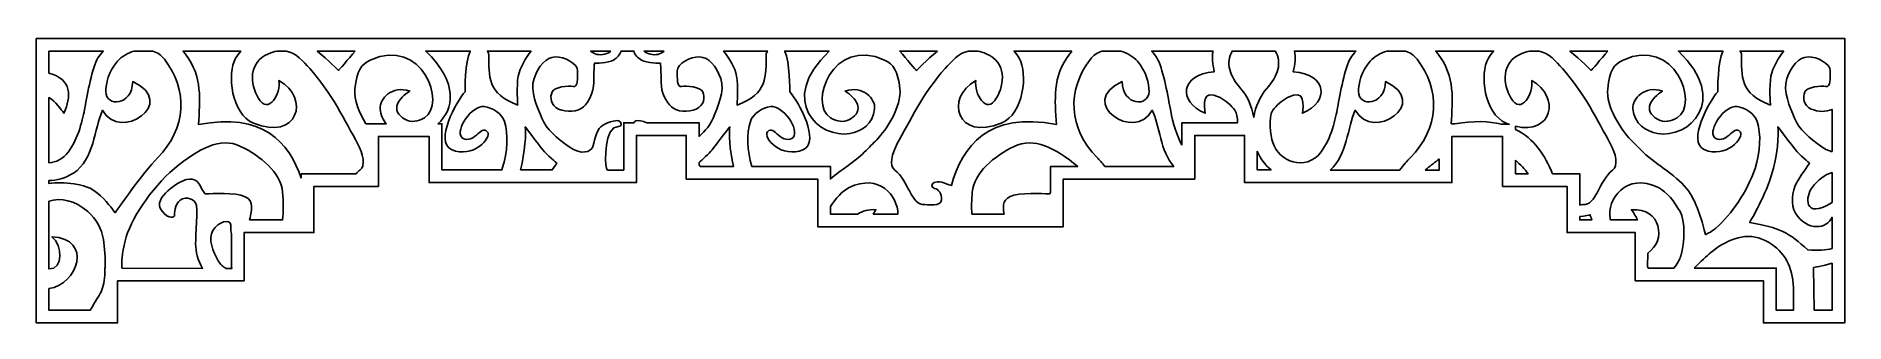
# Model space of a CAD drawing. Header units: centimetres. Extents: x -5.9 to 5.9, y -0.9 to 0.9.
import ezdxf

# ---------------------------------------------------------------- set-up
doc = ezdxf.new("R2010")
doc.units = ezdxf.units.CM
doc.header["$MEASUREMENT"] = 0
doc.layers.add('Layer 1', color=7, linetype='Continuous')

msp = doc.modelspace()

# ---------------------------------------------------------------- linework, layer by layer
at = {"layer": 'Layer 1', "color": 30}
for points, knots in [([(-5.93295, 0.93326), (-5.93295, 0.93326), (-5.93295, 0.9064), (-5.93295, 0.9064), (-5.93295, 0.9064), (-5.93295, 0.9064), (-5.93295, 0.5498), (-5.93295, 0.5498), (-5.93295, 0.5498), (-5.93295, 0.5498), (-5.93295, 0.1334), (-5.93295, 0.1334), (-5.93295, 0.1334), (-5.93295, 0.1334), (-5.93295, 0.01023), (-5.93295, 0.01023), (-5.93295, 0.01023), (-5.93295, 0.01023), (-5.93295, -0.04082), (-5.93295, -0.04082), (-5.93295, -0.04082), (-5.93295, -0.04082), (-5.93295, -0.17835), (-5.93295, -0.17835), (-5.93295, -0.17835), (-5.93295, -0.17835), (-5.93295, -0.54928), (-5.93295, -0.54928), (-5.93295, -0.54928), (-5.93295, -0.54928), (-5.93295, -0.70356), (-5.93295, -0.70356), (-5.93295, -0.70356), (-5.93295, -0.70356), (-5.93295, -0.93326), (-5.93295, -0.93326), (-5.93295, -0.93326), (-5.93295, -0.93326), (-5.3992, -0.93326), (-5.3992, -0.93326), (-5.3992, -0.93326), (-5.3992, -0.93326), (-5.3992, -0.8149), (-5.3992, -0.8149), (-5.3992, -0.8149), (-5.3992, -0.8149), (-5.3992, -0.65737), (-5.3992, -0.65737), (-5.3992, -0.65737), (-5.3992, -0.65737), (-5.04197, -0.65737), (-5.04197, -0.65737), (-5.04197, -0.65737), (-5.04197, -0.65737), (-4.80602, -0.65737), (-4.80602, -0.65737), (-4.80602, -0.65737), (-4.80602, -0.65737), (-4.56873, -0.65737), (-4.56873, -0.65737), (-4.56873, -0.65737), (-4.56873, -0.65737), (-4.56873, -0.65542), (-4.56873, -0.65542), (-4.56873, -0.65542), (-4.56873, -0.65542), (-4.56873, -0.65347), (-4.56873, -0.65347), (-4.56873, -0.65347), (-4.56873, -0.65347), (-4.56873, -0.65243), (-4.56873, -0.65243), (-4.56873, -0.65243), (-4.56873, -0.65243), (-4.56873, -0.65153), (-4.56873, -0.65153), (-4.56873, -0.65153), (-4.56873, -0.65153), (-4.56873, -0.64959), (-4.56873, -0.64959), (-4.56873, -0.64959), (-4.56873, -0.64959), (-4.56873, -0.64764), (-4.56873, -0.64764), (-4.56873, -0.64764), (-4.56873, -0.64764), (-4.56873, -0.64751), (-4.56873, -0.64751), (-4.56873, -0.64751), (-4.56873, -0.64751), (-4.56873, -0.64571), (-4.56873, -0.64571), (-4.56873, -0.64571), (-4.56873, -0.64571), (-4.56873, -0.64377), (-4.56873, -0.64377), (-4.56873, -0.64377), (-4.56873, -0.64377), (-4.56873, -0.6426), (-4.56873, -0.6426), (-4.56873, -0.6426), (-4.56873, -0.6426), (-4.56873, -0.64184), (-4.56873, -0.64184), (-4.56873, -0.64184), (-4.56873, -0.64184), (-4.56873, -0.6399), (-4.56873, -0.6399), (-4.56873, -0.6399), (-4.56873, -0.6399), (-4.56873, -0.63798), (-4.56873, -0.63798), (-4.56873, -0.63798), (-4.56873, -0.63798), (-4.56873, -0.63771), (-4.56873, -0.63771), (-4.56873, -0.63771), (-4.56873, -0.63771), (-4.56873, -0.63605), (-4.56873, -0.63605), (-4.56873, -0.63605), (-4.56873, -0.63605), (-4.56873, -0.63412), (-4.56873, -0.63412), (-4.56873, -0.63412), (-4.56873, -0.63412), (-4.56873, -0.63282), (-4.56873, -0.63282), (-4.56873, -0.63282), (-4.56873, -0.63282), (-4.56873, -0.6322), (-4.56873, -0.6322), (-4.56873, -0.6322), (-4.56873, -0.6322), (-4.56873, -0.59909), (-4.56873, -0.59909), (-4.56873, -0.59909), (-4.56873, -0.59909), (-4.56873, -0.34111), (-4.56873, -0.34111), (-4.56873, -0.34111), (-4.56873, -0.34111), (-4.33188, -0.34111), (-4.33188, -0.34111), (-4.33188, -0.34111), (-4.33188, -0.34111), (-4.13166, -0.34111), (-4.13166, -0.34111), (-4.13166, -0.34111), (-4.13166, -0.34111), (-4.11025, -0.34111), (-4.11025, -0.34111), (-4.11025, -0.34111), (-4.11025, -0.34111), (-4.11025, -0.24471), (-4.11025, -0.24471), (-4.11025, -0.24471), (-4.11025, -0.24471), (-4.11025, -0.14065), (-4.11025, -0.14065), (-4.11025, -0.14065), (-4.11025, -0.14065), (-4.11025, -0.09006), (-4.11025, -0.09006), (-4.11025, -0.09006), (-4.11025, -0.09006), (-4.11025, -0.0383), (-4.11025, -0.0383), (-4.11025, -0.0383), (-4.11025, -0.0383), (-4.05146, -0.0383), (-4.05146, -0.0383), (-4.05146, -0.0383), (-4.05146, -0.0383), (-3.88848, -0.0383), (-3.88848, -0.0383), (-3.88848, -0.0383), (-3.88848, -0.0383), (-3.7214, -0.0383), (-3.7214, -0.0383), (-3.7214, -0.0383), (-3.7214, -0.0383), (-3.68787, -0.0383), (-3.68787, -0.0383), (-3.68787, -0.0383), (-3.68787, -0.0383), (-3.68787, -0.02387), (-3.68787, -0.02387), (-3.68787, -0.02387), (-3.68787, -0.02387), (-3.68787, 0.26643), (-3.68787, 0.26643), (-3.68787, 0.26643), (-3.68787, 0.26643), (-3.68787, 0.29012), (-3.68787, 0.29012), (-3.68787, 0.29012), (-3.68787, 0.29012), (-3.3552, 0.29012), (-3.3552, 0.29012), (-3.3552, 0.29012), (-3.3552, 0.29012), (-3.3552, -0.01103), (-3.3552, -0.01103), (-3.3552, -0.01103), (-3.3552, -0.01103), (-3.3552, -0.01292), (-3.3552, -0.01292), (-3.3552, -0.01292), (-3.3552, -0.01292), (-2.91218, -0.01292), (-2.91218, -0.01292), (-2.91218, -0.01292), (-2.91218, -0.01292), (-2.78357, -0.01292), (-2.78357, -0.01292), (-2.78357, -0.01292), (-2.78357, -0.01292), (-2.60154, -0.01292), (-2.60154, -0.01292), (-2.60154, -0.01292), (-2.60154, -0.01292), (-2.47218, -0.01292), (-2.47218, -0.01292), (-2.47218, -0.01292), (-2.47218, -0.01292), (-2.25198, -0.01292), (-2.25198, -0.01292), (-2.25198, -0.01292), (-2.25198, -0.01292), (-2.13665, -0.01292), (-2.13665, -0.01292), (-2.13665, -0.01292), (-2.13665, -0.01292), (-1.99453, -0.01292), (-1.99453, -0.01292), (-1.99453, -0.01292), (-1.99453, -0.01292), (-1.99453, -0.00878), (-1.99453, -0.00878), (-1.99453, -0.00878), (-1.99453, -0.00878), (-1.99453, 0.29685), (-1.99453, 0.29685), (-1.99453, 0.29685), (-1.99453, 0.29685), (-1.93176, 0.29685), (-1.93176, 0.29685), (-1.93176, 0.29685), (-1.93176, 0.29685), (-1.84821, 0.29685), (-1.84821, 0.29685), (-1.84821, 0.29685), (-1.84821, 0.29685), (-1.6679, 0.29685), (-1.6679, 0.29685), (-1.6679, 0.29685), (-1.6679, 0.29685), (-1.6679, 0.22467), (-1.6679, 0.22467), (-1.6679, 0.22467), (-1.6679, 0.22467), (-1.6679, 0.0162), (-1.6679, 0.0162), (-1.6679, 0.0162), (-1.6679, 0.0162), (-1.6679, 0.01038), (-1.6679, 0.01038), (-1.6679, 0.01038), (-1.6679, 0.01038), (-1.66076, 0.01038), (-1.66076, 0.01038), (-1.66076, 0.01038), (-1.66076, 0.01038), (-1.52061, 0.01038), (-1.52061, 0.01038), (-1.52061, 0.01038), (-1.52061, 0.01038), (-1.33273, 0.01038), (-1.33273, 0.01038), (-1.33273, 0.01038), (-1.33273, 0.01038), (-1.2063, 0.01038), (-1.2063, 0.01038), (-1.2063, 0.01038), (-1.2063, 0.01038), (-0.80552, 0.01038), (-0.80552, 0.01038), (-0.80552, 0.01038), (-0.80552, 0.01038), (-0.80552, -0.08129), (-0.80552, -0.08129), (-0.80552, -0.08129), (-0.80552, -0.08129), (-0.80552, -0.3027), (-0.80552, -0.3027), (-0.80552, -0.3027), (-0.80552, -0.3027), (-0.76561, -0.3027), (-0.76561, -0.3027), (-0.76561, -0.3027), (-0.76561, -0.3027), (-0.59736, -0.3027), (-0.59736, -0.3027), (-0.59736, -0.3027), (-0.59736, -0.3027), (-0.47514, -0.3027), (-0.47514, -0.3027), (-0.47514, -0.3027), (-0.47514, -0.3027), (-0.30103, -0.3027), (-0.30103, -0.3027), (-0.30103, -0.3027), (-0.30103, -0.3027), (-0.17695, -0.3027), (-0.17695, -0.3027), (-0.17695, -0.3027), (-0.17695, -0.3027), (0.01901, -0.3027), (0.01901, -0.3027), (0.01901, -0.3027), (0.01901, -0.3027), (0.21526, -0.3027), (0.21526, -0.3027), (0.21526, -0.3027), (0.21526, -0.3027), (0.45318, -0.3027), (0.45318, -0.3027), (0.45318, -0.3027), (0.45318, -0.3027), (0.54878, -0.3027), (0.54878, -0.3027), (0.54878, -0.3027), (0.54878, -0.3027), (0.64803, -0.3027), (0.64803, -0.3027), (0.64803, -0.3027), (0.64803, -0.3027), (0.77413, -0.3027), (0.77413, -0.3027), (0.77413, -0.3027), (0.77413, -0.3027), (0.80553, -0.3027), (0.80553, -0.3027), (0.80553, -0.3027), (0.80553, -0.3027), (0.80553, -0.1226), (0.80553, -0.1226), (0.80553, -0.1226), (0.80553, -0.1226), (0.80553, 0.00984), (0.80553, 0.00984), (0.80553, 0.00984), (0.80553, 0.00984), (0.80553, 0.01038), (0.80553, 0.01038), (0.80553, 0.01038), (0.80553, 0.01038), (0.99195, 0.01038), (0.99195, 0.01038), (0.99195, 0.01038), (0.99195, 0.01038), (1.1455, 0.01038), (1.1455, 0.01038), (1.1455, 0.01038), (1.1455, 0.01038), (1.66791, 0.01038), (1.66791, 0.01038), (1.66791, 0.01038), (1.66791, 0.01038), (1.66791, 0.01109), (1.66791, 0.01109), (1.66791, 0.01109), (1.66791, 0.01109), (1.66791, 0.13934), (1.66791, 0.13934), (1.66791, 0.13934), (1.66791, 0.13934), (1.66791, 0.29685), (1.66791, 0.29685), (1.66791, 0.29685), (1.66791, 0.29685), (1.94135, 0.29685), (1.94135, 0.29685), (1.94135, 0.29685), (1.94135, 0.29685), (1.99454, 0.29685), (1.99454, 0.29685), (1.99454, 0.29685), (1.99454, 0.29685), (1.99454, 0.12515), (1.99454, 0.12515), (1.99454, 0.12515), (1.99454, 0.12515), (1.99454, -0.00878), (1.99454, -0.00878), (1.99454, -0.00878), (1.99454, -0.00878), (1.99454, -0.01292), (1.99454, -0.01292), (1.99454, -0.01292), (1.99454, -0.01292), (2.94729, -0.01292), (2.94729, -0.01292), (2.94729, -0.01292), (2.94729, -0.01292), (3.09679, -0.01292), (3.09679, -0.01292), (3.09679, -0.01292), (3.09679, -0.01292), (3.22525, -0.01292), (3.22525, -0.01292), (3.22525, -0.01292), (3.22525, -0.01292), (3.34816, -0.01292), (3.34816, -0.01292), (3.34816, -0.01292), (3.34816, -0.01292), (3.35521, -0.01292), (3.35521, -0.01292), (3.35521, -0.01292), (3.35521, -0.01292), (3.35521, -0.01103), (3.35521, -0.01103), (3.35521, -0.01103), (3.35521, -0.01103), (3.35521, -0.00915), (3.35521, -0.00915), (3.35521, -0.00915), (3.35521, -0.00915), (3.35521, -0.00818), (3.35521, -0.00818), (3.35521, -0.00818), (3.35521, -0.00818), (3.35521, -0.00727), (3.35521, -0.00727), (3.35521, -0.00727), (3.35521, -0.00727), (3.35521, -0.00538), (3.35521, -0.00538), (3.35521, -0.00538), (3.35521, -0.00538), (3.35521, -0.0035), (3.35521, -0.0035), (3.35521, -0.0035), (3.35521, -0.0035), (3.35521, -0.00345), (3.35521, -0.00345), (3.35521, -0.00345), (3.35521, -0.00345), (3.35521, -0.00161), (3.35521, -0.00161), (3.35521, -0.00161), (3.35521, -0.00161), (3.35521, 0.00027), (3.35521, 0.00027), (3.35521, 0.00027), (3.35521, 0.00027), (3.35521, 0.00129), (3.35521, 0.00129), (3.35521, 0.00129), (3.35521, 0.00129), (3.35521, 0.00216), (3.35521, 0.00216), (3.35521, 0.00216), (3.35521, 0.00216), (3.35521, 0.19494), (3.35521, 0.19494), (3.35521, 0.19494), (3.35521, 0.19494), (3.35521, 0.29012), (3.35521, 0.29012), (3.35521, 0.29012), (3.35521, 0.29012), (3.68195, 0.29012), (3.68195, 0.29012), (3.68195, 0.29012), (3.68195, 0.29012), (3.68788, 0.29012), (3.68788, 0.29012), (3.68788, 0.29012), (3.68788, 0.29012), (3.68788, 0.28998), (3.68788, 0.28998), (3.68788, 0.28998), (3.68788, 0.28998), (3.68788, 0.28985), (3.68788, 0.28985), (3.68788, 0.28985), (3.68788, 0.28985), (3.68788, 0.28972), (3.68788, 0.28972), (3.68788, 0.28972), (3.68788, 0.28972), (3.68788, 0.28958), (3.68788, 0.28958), (3.68788, 0.28958), (3.68788, 0.28958), (3.68788, 0.28945), (3.68788, 0.28945), (3.68788, 0.28945), (3.68788, 0.28945), (3.68788, 0.28931), (3.68788, 0.28931), (3.68788, 0.28931), (3.68788, 0.28931), (3.68788, 0.28918), (3.68788, 0.28918), (3.68788, 0.28918), (3.68788, 0.28918), (3.68788, 0.28904), (3.68788, 0.28904), (3.68788, 0.28904), (3.68788, 0.28904), (3.68788, 0.28891), (3.68788, 0.28891), (3.68788, 0.28891), (3.68788, 0.28891), (3.68788, 0.28878), (3.68788, 0.28878), (3.68788, 0.28878), (3.68788, 0.28878), (3.68788, 0.28864), (3.68788, 0.28864), (3.68788, 0.28864), (3.68788, 0.28864), (3.68788, 0.28851), (3.68788, 0.28851), (3.68788, 0.28851), (3.68788, 0.28851), (3.68788, 0.28837), (3.68788, 0.28837), (3.68788, 0.28837), (3.68788, 0.28837), (3.68788, 0.28824), (3.68788, 0.28824), (3.68788, 0.28824), (3.68788, 0.28824), (3.68788, 0.2881), (3.68788, 0.2881), (3.68788, 0.2881), (3.68788, 0.2881), (3.68788, 0.28797), (3.68788, 0.28797), (3.68788, 0.28797), (3.68788, 0.28797), (3.68788, 0.28783), (3.68788, 0.28783), (3.68788, 0.28783), (3.68788, 0.28783), (3.68788, 0.2877), (3.68788, 0.2877), (3.68788, 0.2877), (3.68788, 0.2877), (3.68788, 0.28757), (3.68788, 0.28757), (3.68788, 0.28757), (3.68788, 0.28757), (3.68788, 0.28743), (3.68788, 0.28743), (3.68788, 0.28743), (3.68788, 0.28743), (3.68788, 0.2873), (3.68788, 0.2873), (3.68788, 0.2873), (3.68788, 0.2873), (3.68788, 0.28716), (3.68788, 0.28716), (3.68788, 0.28716), (3.68788, 0.28716), (3.68788, 0.28703), (3.68788, 0.28703), (3.68788, 0.28703), (3.68788, 0.28703), (3.68788, 0.28689), (3.68788, 0.28689), (3.68788, 0.28689), (3.68788, 0.28689), (3.68788, 0.28676), (3.68788, 0.28676), (3.68788, 0.28676), (3.68788, 0.28676), (3.68788, 0.28663), (3.68788, 0.28663), (3.68788, 0.28663), (3.68788, 0.28663), (3.68788, 0.28649), (3.68788, 0.28649), (3.68788, 0.28649), (3.68788, 0.28649), (3.68788, 0.28636), (3.68788, 0.28636), (3.68788, 0.28636), (3.68788, 0.28636), (3.68788, 0.28622), (3.68788, 0.28622), (3.68788, 0.28622), (3.68788, 0.28622), (3.68788, 0.28609), (3.68788, 0.28609), (3.68788, 0.28609), (3.68788, 0.28609), (3.68788, 0.28595), (3.68788, 0.28595), (3.68788, 0.28595), (3.68788, 0.28595), (3.68788, 0.28582), (3.68788, 0.28582), (3.68788, 0.28582), (3.68788, 0.28582), (3.68788, 0.28569), (3.68788, 0.28569), (3.68788, 0.28569), (3.68788, 0.28569), (3.68788, 0.28555), (3.68788, 0.28555), (3.68788, 0.28555), (3.68788, 0.28555), (3.68788, 0.28542), (3.68788, 0.28542), (3.68788, 0.28542), (3.68788, 0.28542), (3.68788, 0.28528), (3.68788, 0.28528), (3.68788, 0.28528), (3.68788, 0.28528), (3.68788, 0.28515), (3.68788, 0.28515), (3.68788, 0.28515), (3.68788, 0.28515), (3.68788, 0.28501), (3.68788, 0.28501), (3.68788, 0.28501), (3.68788, 0.28501), (3.68788, 0.28499), (3.68788, 0.28499), (3.68788, 0.28499), (3.68788, 0.28499), (3.68788, 0.28488), (3.68788, 0.28488), (3.68788, 0.28488), (3.68788, 0.28488), (3.68788, 0.28474), (3.68788, 0.28474), (3.68788, 0.28474), (3.68788, 0.28474), (3.68788, 0.28461), (3.68788, 0.28461), (3.68788, 0.28461), (3.68788, 0.28461), (3.68788, 0.28448), (3.68788, 0.28448), (3.68788, 0.28448), (3.68788, 0.28448), (3.68788, 0.28434), (3.68788, 0.28434), (3.68788, 0.28434), (3.68788, 0.28434), (3.68788, 0.28421), (3.68788, 0.28421), (3.68788, 0.28421), (3.68788, 0.28421), (3.68788, 0.28407), (3.68788, 0.28407), (3.68788, 0.28407), (3.68788, 0.28407), (3.68788, 0.28394), (3.68788, 0.28394), (3.68788, 0.28394), (3.68788, 0.28394), (3.68788, 0.2838), (3.68788, 0.2838), (3.68788, 0.2838), (3.68788, 0.2838), (3.68788, 0.28367), (3.68788, 0.28367), (3.68788, 0.28367), (3.68788, 0.28367), (3.68788, 0.28354), (3.68788, 0.28354), (3.68788, 0.28354), (3.68788, 0.28354), (3.68788, 0.2834), (3.68788, 0.2834), (3.68788, 0.2834), (3.68788, 0.2834), (3.68788, 0.28327), (3.68788, 0.28327), (3.68788, 0.28327), (3.68788, 0.28327), (3.68788, 0.28313), (3.68788, 0.28313), (3.68788, 0.28313), (3.68788, 0.28313), (3.68788, 0.283), (3.68788, 0.283), (3.68788, 0.283), (3.68788, 0.283), (3.68788, 0.28286), (3.68788, 0.28286), (3.68788, 0.28286), (3.68788, 0.28286), (3.68788, 0.28273), (3.68788, 0.28273), (3.68788, 0.28273), (3.68788, 0.28273), (3.68788, 0.28259), (3.68788, 0.28259), (3.68788, 0.28259), (3.68788, 0.28259), (3.68788, 0.28246), (3.68788, 0.28246), (3.68788, 0.28246), (3.68788, 0.28246), (3.68788, 0.28233), (3.68788, 0.28233), (3.68788, 0.28233), (3.68788, 0.28233), (3.68788, 0.28219), (3.68788, 0.28219), (3.68788, 0.28219), (3.68788, 0.28219), (3.68788, 0.28206), (3.68788, 0.28206), (3.68788, 0.28206), (3.68788, 0.28206), (3.68788, 0.28192), (3.68788, 0.28192), (3.68788, 0.28192), (3.68788, 0.28192), (3.68788, 0.28179), (3.68788, 0.28179), (3.68788, 0.28179), (3.68788, 0.28179), (3.68788, 0.28165), (3.68788, 0.28165), (3.68788, 0.28165), (3.68788, 0.28165), (3.68788, 0.28152), (3.68788, 0.28152), (3.68788, 0.28152), (3.68788, 0.28152), (3.68788, 0.19176), (3.68788, 0.19176), (3.68788, 0.19176), (3.68788, 0.19176), (3.68788, -0.0383), (3.68788, -0.0383), (3.68788, -0.0383), (3.68788, -0.0383), (3.89528, -0.0383), (3.89528, -0.0383), (3.89528, -0.0383), (3.89528, -0.0383), (4.11026, -0.0383), (4.11026, -0.0383), (4.11026, -0.0383), (4.11026, -0.0383), (4.11026, -0.08481), (4.11026, -0.08481), (4.11026, -0.08481), (4.11026, -0.08481), (4.11026, -0.14325), (4.11026, -0.14325), (4.11026, -0.14325), (4.11026, -0.14325), (4.11026, -0.2443), (4.11026, -0.2443), (4.11026, -0.2443), (4.11026, -0.2443), (4.11026, -0.34111), (4.11026, -0.34111), (4.11026, -0.34111), (4.11026, -0.34111), (4.30225, -0.34111), (4.30225, -0.34111), (4.30225, -0.34111), (4.30225, -0.34111), (4.44036, -0.34111), (4.44036, -0.34111), (4.44036, -0.34111), (4.44036, -0.34111), (4.55801, -0.34111), (4.55801, -0.34111), (4.55801, -0.34111), (4.55801, -0.34111), (4.55801, -0.37131), (4.55801, -0.37131), (4.55801, -0.37131), (4.55801, -0.37131), (4.55801, -0.50682), (4.55801, -0.50682), (4.55801, -0.50682), (4.55801, -0.50682), (4.55801, -0.64139), (4.55801, -0.64139), (4.55801, -0.64139), (4.55801, -0.64139), (4.55801, -0.6426), (4.55801, -0.6426), (4.55801, -0.6426), (4.55801, -0.6426), (4.55801, -0.64316), (4.55801, -0.64316), (4.55801, -0.64316), (4.55801, -0.64316), (4.55801, -0.64493), (4.55801, -0.64493), (4.55801, -0.64493), (4.55801, -0.64493), (4.55801, -0.6467), (4.55801, -0.6467), (4.55801, -0.6467), (4.55801, -0.6467), (4.55801, -0.64751), (4.55801, -0.64751), (4.55801, -0.64751), (4.55801, -0.64751), (4.55801, -0.64847), (4.55801, -0.64847), (4.55801, -0.64847), (4.55801, -0.64847), (4.55801, -0.65025), (4.55801, -0.65025), (4.55801, -0.65025), (4.55801, -0.65025), (4.55801, -0.65203), (4.55801, -0.65203), (4.55801, -0.65203), (4.55801, -0.65203), (4.55801, -0.65243), (4.55801, -0.65243), (4.55801, -0.65243), (4.55801, -0.65243), (4.55801, -0.65381), (4.55801, -0.65381), (4.55801, -0.65381), (4.55801, -0.65381), (4.55801, -0.65559), (4.55801, -0.65559), (4.55801, -0.65559), (4.55801, -0.65559), (4.55801, -0.65737), (4.55801, -0.65737), (4.55801, -0.65737), (4.55801, -0.65737), (4.73015, -0.65737), (4.73015, -0.65737), (4.73015, -0.65737), (4.73015, -0.65737), (4.86652, -0.65737), (4.86652, -0.65737), (4.86652, -0.65737), (4.86652, -0.65737), (5.39921, -0.65737), (5.39921, -0.65737), (5.39921, -0.65737), (5.39921, -0.65737), (5.39921, -0.93326), (5.39921, -0.93326), (5.39921, -0.93326), (5.39921, -0.93326), (5.6176, -0.93326), (5.6176, -0.93326), (5.6176, -0.93326), (5.6176, -0.93326), (5.69158, -0.93326), (5.69158, -0.93326), (5.69158, -0.93326), (5.69158, -0.93326), (5.93296, -0.93326), (5.93296, -0.93326), (5.93296, -0.93326), (5.93296, -0.93326), (5.93296, -0.51706), (5.93296, -0.51706), (5.93296, -0.51706), (5.93296, -0.51706), (5.93296, -0.40409), (5.93296, -0.40409), (5.93296, -0.40409), (5.93296, -0.40409), (5.93296, 0.02469), (5.93296, 0.02469), (5.93296, 0.02469), (5.93296, 0.02469), (5.93296, 0.21323), (5.93296, 0.21323), (5.93296, 0.21323), (5.93296, 0.21323), (5.93296, 0.57772), (5.93296, 0.57772), (5.93296, 0.57772), (5.93296, 0.57772), (5.93296, 0.84253), (5.93296, 0.84253), (5.93296, 0.84253), (5.93296, 0.84253), (5.93296, 0.93326), (5.93296, 0.93326), (5.93296, 0.93326), (5.93296, 0.93326), (5.82421, 0.93326), (5.82421, 0.93326), (5.82421, 0.93326), (5.82421, 0.93326), (5.62553, 0.93326), (5.62553, 0.93326), (5.62553, 0.93326), (5.62553, 0.93326), (4.71681, 0.93326), (4.71681, 0.93326), (4.71681, 0.93326), (4.71681, 0.93326), (4.4991, 0.93326), (4.4991, 0.93326), (4.4991, 0.93326), (4.4991, 0.93326), (3.98381, 0.93326), (3.98381, 0.93326), (3.98381, 0.93326), (3.98381, 0.93326), (3.75205, 0.93326), (3.75205, 0.93326), (3.75205, 0.93326), (3.75205, 0.93326), (3.14866, 0.93326), (3.14866, 0.93326), (3.14866, 0.93326), (3.14866, 0.93326), (2.84828, 0.93326), (2.84828, 0.93326), (2.84828, 0.93326), (2.84828, 0.93326), (2.2341, 0.93326), (2.2341, 0.93326), (2.2341, 0.93326), (2.2341, 0.93326), (2.12479, 0.93326), (2.12479, 0.93326), (2.12479, 0.93326), (2.12479, 0.93326), (1.98582, 0.93326), (1.98582, 0.93326), (1.98582, 0.93326), (1.98582, 0.93326), (1.87651, 0.93326), (1.87651, 0.93326), (1.87651, 0.93326), (1.87651, 0.93326), (1.26233, 0.93326), (1.26233, 0.93326), (1.26233, 0.93326), (1.26233, 0.93326), (0.96195, 0.93326), (0.96195, 0.93326), (0.96195, 0.93326), (0.96195, 0.93326), (0.35856, 0.93326), (0.35856, 0.93326), (0.35856, 0.93326), (0.35856, 0.93326), (0.1268, 0.93326), (0.1268, 0.93326), (0.1268, 0.93326), (0.1268, 0.93326), (-0.38849, 0.93326), (-0.38849, 0.93326), (-0.38849, 0.93326), (-0.38849, 0.93326), (-0.6062, 0.93326), (-0.6062, 0.93326), (-0.6062, 0.93326), (-0.6062, 0.93326), (-1.51492, 0.93326), (-1.51492, 0.93326), (-1.51492, 0.93326), (-1.51492, 0.93326), (-1.7136, 0.93326), (-1.7136, 0.93326), (-1.7136, 0.93326), (-1.7136, 0.93326), (-2.39428, 0.93326), (-2.39428, 0.93326), (-2.39428, 0.93326), (-2.39428, 0.93326), (-2.59296, 0.93326), (-2.59296, 0.93326), (-2.59296, 0.93326), (-2.59296, 0.93326), (-3.50167, 0.93326), (-3.50167, 0.93326), (-3.50167, 0.93326), (-3.50167, 0.93326), (-3.71939, 0.93326), (-3.71939, 0.93326), (-3.71939, 0.93326), (-3.71939, 0.93326), (-4.23468, 0.93326), (-4.23468, 0.93326), (-4.23468, 0.93326), (-4.23468, 0.93326), (-4.46644, 0.93326), (-4.46644, 0.93326), (-4.46644, 0.93326), (-4.46644, 0.93326), (-5.06983, 0.93326), (-5.06983, 0.93326), (-5.06983, 0.93326), (-5.06983, 0.93326), (-5.37021, 0.93326), (-5.37021, 0.93326), (-5.37021, 0.93326), (-5.37021, 0.93326), (-5.93295, 0.93326), (-5.93295, 0.93326)], [0, 0, 0, 0, 0.00392157, 0.00392157, 0.00392157, 0.00392157, 0.00784314, 0.00784314, 0.00784314, 0.00784314, 0.01176471, 0.01176471, 0.01176471, 0.01176471, 0.01568627, 0.01568627, 0.01568627, 0.01568627, 0.01960784, 0.01960784, 0.01960784, 0.01960784, 0.02352941, 0.02352941, 0.02352941, 0.02352941, 0.02745098, 0.02745098, 0.02745098, 0.02745098, 0.03137255, 0.03137255, 0.03137255, 0.03137255, 0.03529412, 0.03529412, 0.03529412, 0.03529412, 0.03921569, 0.03921569, 0.03921569, 0.03921569, 0.04313725, 0.04313725, 0.04313725, 0.04313725, 0.04705882, 0.04705882, 0.04705882, 0.04705882, 0.05098039, 0.05098039, 0.05098039, 0.05098039, 0.05490196, 0.05490196, 0.05490196, 0.05490196, 0.05882353, 0.05882353, 0.05882353, 0.05882353, 0.0627451, 0.0627451, 0.0627451, 0.0627451, 0.06666667, 0.06666667, 0.06666667, 0.06666667, 0.07058824, 0.07058824, 0.07058824, 0.07058824, 0.0745098, 0.0745098, 0.0745098, 0.0745098, 0.07843137, 0.07843137, 0.07843137, 0.07843137, 0.08235294, 0.08235294, 0.08235294, 0.08235294, 0.08627451, 0.08627451, 0.08627451, 0.08627451, 0.09019608, 0.09019608, 0.09019608, 0.09019608, 0.09411765, 0.09411765, 0.09411765, 0.09411765, 0.09803922, 0.09803922, 0.09803922, 0.09803922, 0.10196078, 0.10196078, 0.10196078, 0.10196078, 0.10588235, 0.10588235, 0.10588235, 0.10588235, 0.10980392, 0.10980392, 0.10980392, 0.10980392, 0.11372549, 0.11372549, 0.11372549, 0.11372549, 0.11764706, 0.11764706, 0.11764706, 0.11764706, 0.12156863, 0.12156863, 0.12156863, 0.12156863, 0.1254902, 0.1254902, 0.1254902, 0.1254902, 0.12941176, 0.12941176, 0.12941176, 0.12941176, 0.13333333, 0.13333333, 0.13333333, 0.13333333, 0.1372549, 0.1372549, 0.1372549, 0.1372549, 0.14117647, 0.14117647, 0.14117647, 0.14117647, 0.14509804, 0.14509804, 0.14509804, 0.14509804, 0.14901961, 0.14901961, 0.14901961, 0.14901961, 0.15294118, 0.15294118, 0.15294118, 0.15294118, 0.15686275, 0.15686275, 0.15686275, 0.15686275, 0.16078431, 0.16078431, 0.16078431, 0.16078431, 0.16470588, 0.16470588, 0.16470588, 0.16470588, 0.16862745, 0.16862745, 0.16862745, 0.16862745, 0.17254902, 0.17254902, 0.17254902, 0.17254902, 0.17647059, 0.17647059, 0.17647059, 0.17647059, 0.18039216, 0.18039216, 0.18039216, 0.18039216, 0.18431373, 0.18431373, 0.18431373, 0.18431373, 0.18823529, 0.18823529, 0.18823529, 0.18823529, 0.19215686, 0.19215686, 0.19215686, 0.19215686, 0.19607843, 0.19607843, 0.19607843, 0.19607843, 0.2, 0.2, 0.2, 0.2, 0.20392157, 0.20392157, 0.20392157, 0.20392157, 0.20784314, 0.20784314, 0.20784314, 0.20784314, 0.21176471, 0.21176471, 0.21176471, 0.21176471, 0.21568627, 0.21568627, 0.21568627, 0.21568627, 0.21960784, 0.21960784, 0.21960784, 0.21960784, 0.22352941, 0.22352941, 0.22352941, 0.22352941, 0.22745098, 0.22745098, 0.22745098, 0.22745098, 0.23137255, 0.23137255, 0.23137255, 0.23137255, 0.23529412, 0.23529412, 0.23529412, 0.23529412, 0.23921569, 0.23921569, 0.23921569, 0.23921569, 0.24313725, 0.24313725, 0.24313725, 0.24313725, 0.24705882, 0.24705882, 0.24705882, 0.24705882, 0.25098039, 0.25098039, 0.25098039, 0.25098039, 0.25490196, 0.25490196, 0.25490196, 0.25490196, 0.25882353, 0.25882353, 0.25882353, 0.25882353, 0.2627451, 0.2627451, 0.2627451, 0.2627451, 0.26666667, 0.26666667, 0.26666667, 0.26666667, 0.27058824, 0.27058824, 0.27058824, 0.27058824, 0.2745098, 0.2745098, 0.2745098, 0.2745098, 0.27843137, 0.27843137, 0.27843137, 0.27843137, 0.28235294, 0.28235294, 0.28235294, 0.28235294, 0.28627451, 0.28627451, 0.28627451, 0.28627451, 0.29019608, 0.29019608, 0.29019608, 0.29019608, 0.29411765, 0.29411765, 0.29411765, 0.29411765, 0.29803922, 0.29803922, 0.29803922, 0.29803922, 0.30196078, 0.30196078, 0.30196078, 0.30196078, 0.30588235, 0.30588235, 0.30588235, 0.30588235, 0.30980392, 0.30980392, 0.30980392, 0.30980392, 0.31372549, 0.31372549, 0.31372549, 0.31372549, 0.31764706, 0.31764706, 0.31764706, 0.31764706, 0.32156863, 0.32156863, 0.32156863, 0.32156863, 0.3254902, 0.3254902, 0.3254902, 0.3254902, 0.32941176, 0.32941176, 0.32941176, 0.32941176, 0.33333333, 0.33333333, 0.33333333, 0.33333333, 0.3372549, 0.3372549, 0.3372549, 0.3372549, 0.34117647, 0.34117647, 0.34117647, 0.34117647, 0.34509804, 0.34509804, 0.34509804, 0.34509804, 0.34901961, 0.34901961, 0.34901961, 0.34901961, 0.35294118, 0.35294118, 0.35294118, 0.35294118, 0.35686275, 0.35686275, 0.35686275, 0.35686275, 0.36078431, 0.36078431, 0.36078431, 0.36078431, 0.36470588, 0.36470588, 0.36470588, 0.36470588, 0.36862745, 0.36862745, 0.36862745, 0.36862745, 0.37254902, 0.37254902, 0.37254902, 0.37254902, 0.37647059, 0.37647059, 0.37647059, 0.37647059, 0.38039216, 0.38039216, 0.38039216, 0.38039216, 0.38431373, 0.38431373, 0.38431373, 0.38431373, 0.38823529, 0.38823529, 0.38823529, 0.38823529, 0.39215686, 0.39215686, 0.39215686, 0.39215686, 0.39607843, 0.39607843, 0.39607843, 0.39607843, 0.4, 0.4, 0.4, 0.4, 0.40392157, 0.40392157, 0.40392157, 0.40392157, 0.40784314, 0.40784314, 0.40784314, 0.40784314, 0.41176471, 0.41176471, 0.41176471, 0.41176471, 0.41568627, 0.41568627, 0.41568627, 0.41568627, 0.41960784, 0.41960784, 0.41960784, 0.41960784, 0.42352941, 0.42352941, 0.42352941, 0.42352941, 0.42745098, 0.42745098, 0.42745098, 0.42745098, 0.43137255, 0.43137255, 0.43137255, 0.43137255, 0.43529412, 0.43529412, 0.43529412, 0.43529412, 0.43921569, 0.43921569, 0.43921569, 0.43921569, 0.44313725, 0.44313725, 0.44313725, 0.44313725, 0.44705882, 0.44705882, 0.44705882, 0.44705882, 0.45098039, 0.45098039, 0.45098039, 0.45098039, 0.45490196, 0.45490196, 0.45490196, 0.45490196, 0.45882353, 0.45882353, 0.45882353, 0.45882353, 0.4627451, 0.4627451, 0.4627451, 0.4627451, 0.46666667, 0.46666667, 0.46666667, 0.46666667, 0.47058824, 0.47058824, 0.47058824, 0.47058824, 0.4745098, 0.4745098, 0.4745098, 0.4745098, 0.47843137, 0.47843137, 0.47843137, 0.47843137, 0.48235294, 0.48235294, 0.48235294, 0.48235294, 0.48627451, 0.48627451, 0.48627451, 0.48627451, 0.49019608, 0.49019608, 0.49019608, 0.49019608, 0.49411765, 0.49411765, 0.49411765, 0.49411765, 0.49803922, 0.49803922, 0.49803922, 0.49803922, 0.50196078, 0.50196078, 0.50196078, 0.50196078, 0.50588235, 0.50588235, 0.50588235, 0.50588235, 0.50980392, 0.50980392, 0.50980392, 0.50980392, 0.51372549, 0.51372549, 0.51372549, 0.51372549, 0.51764706, 0.51764706, 0.51764706, 0.51764706, 0.52156863, 0.52156863, 0.52156863, 0.52156863, 0.5254902, 0.5254902, 0.5254902, 0.5254902, 0.52941176, 0.52941176, 0.52941176, 0.52941176, 0.53333333, 0.53333333, 0.53333333, 0.53333333, 0.5372549, 0.5372549, 0.5372549, 0.5372549, 0.54117647, 0.54117647, 0.54117647, 0.54117647, 0.54509804, 0.54509804, 0.54509804, 0.54509804, 0.54901961, 0.54901961, 0.54901961, 0.54901961, 0.55294118, 0.55294118, 0.55294118, 0.55294118, 0.55686275, 0.55686275, 0.55686275, 0.55686275, 0.56078431, 0.56078431, 0.56078431, 0.56078431, 0.56470588, 0.56470588, 0.56470588, 0.56470588, 0.56862745, 0.56862745, 0.56862745, 0.56862745, 0.57254902, 0.57254902, 0.57254902, 0.57254902, 0.57647059, 0.57647059, 0.57647059, 0.57647059, 0.58039216, 0.58039216, 0.58039216, 0.58039216, 0.58431373, 0.58431373, 0.58431373, 0.58431373, 0.58823529, 0.58823529, 0.58823529, 0.58823529, 0.59215686, 0.59215686, 0.59215686, 0.59215686, 0.59607843, 0.59607843, 0.59607843, 0.59607843, 0.6, 0.6, 0.6, 0.6, 0.60392157, 0.60392157, 0.60392157, 0.60392157, 0.60784314, 0.60784314, 0.60784314, 0.60784314, 0.61176471, 0.61176471, 0.61176471, 0.61176471, 0.61568627, 0.61568627, 0.61568627, 0.61568627, 0.61960784, 0.61960784, 0.61960784, 0.61960784, 0.62352941, 0.62352941, 0.62352941, 0.62352941, 0.62745098, 0.62745098, 0.62745098, 0.62745098, 0.63137255, 0.63137255, 0.63137255, 0.63137255, 0.63529412, 0.63529412, 0.63529412, 0.63529412, 0.63921569, 0.63921569, 0.63921569, 0.63921569, 0.64313725, 0.64313725, 0.64313725, 0.64313725, 0.64705882, 0.64705882, 0.64705882, 0.64705882, 0.65098039, 0.65098039, 0.65098039, 0.65098039, 0.65490196, 0.65490196, 0.65490196, 0.65490196, 0.65882353, 0.65882353, 0.65882353, 0.65882353, 0.6627451, 0.6627451, 0.6627451, 0.6627451, 0.66666667, 0.66666667, 0.66666667, 0.66666667, 0.67058824, 0.67058824, 0.67058824, 0.67058824, 0.6745098, 0.6745098, 0.6745098, 0.6745098, 0.67843137, 0.67843137, 0.67843137, 0.67843137, 0.68235294, 0.68235294, 0.68235294, 0.68235294, 0.68627451, 0.68627451, 0.68627451, 0.68627451, 0.69019608, 0.69019608, 0.69019608, 0.69019608, 0.69411765, 0.69411765, 0.69411765, 0.69411765, 0.69803922, 0.69803922, 0.69803922, 0.69803922, 0.70196078, 0.70196078, 0.70196078, 0.70196078, 0.70588235, 0.70588235, 0.70588235, 0.70588235, 0.70980392, 0.70980392, 0.70980392, 0.70980392, 0.71372549, 0.71372549, 0.71372549, 0.71372549, 0.71764706, 0.71764706, 0.71764706, 0.71764706, 0.72156863, 0.72156863, 0.72156863, 0.72156863, 0.7254902, 0.7254902, 0.7254902, 0.7254902, 0.72941176, 0.72941176, 0.72941176, 0.72941176, 0.73333333, 0.73333333, 0.73333333, 0.73333333, 0.7372549, 0.7372549, 0.7372549, 0.7372549, 0.74117647, 0.74117647, 0.74117647, 0.74117647, 0.74509804, 0.74509804, 0.74509804, 0.74509804, 0.74901961, 0.74901961, 0.74901961, 0.74901961, 0.75294118, 0.75294118, 0.75294118, 0.75294118, 0.75686275, 0.75686275, 0.75686275, 0.75686275, 0.76078431, 0.76078431, 0.76078431, 0.76078431, 0.76470588, 0.76470588, 0.76470588, 0.76470588, 0.76862745, 0.76862745, 0.76862745, 0.76862745, 0.77254902, 0.77254902, 0.77254902, 0.77254902, 0.77647059, 0.77647059, 0.77647059, 0.77647059, 0.78039216, 0.78039216, 0.78039216, 0.78039216, 0.78431373, 0.78431373, 0.78431373, 0.78431373, 0.78823529, 0.78823529, 0.78823529, 0.78823529, 0.79215686, 0.79215686, 0.79215686, 0.79215686, 0.79607843, 0.79607843, 0.79607843, 0.79607843, 0.8, 0.8, 0.8, 0.8, 0.80392157, 0.80392157, 0.80392157, 0.80392157, 0.80784314, 0.80784314, 0.80784314, 0.80784314, 0.81176471, 0.81176471, 0.81176471, 0.81176471, 0.81568627, 0.81568627, 0.81568627, 0.81568627, 0.81960784, 0.81960784, 0.81960784, 0.81960784, 0.82352941, 0.82352941, 0.82352941, 0.82352941, 0.82745098, 0.82745098, 0.82745098, 0.82745098, 0.83137255, 0.83137255, 0.83137255, 0.83137255, 0.83529412, 0.83529412, 0.83529412, 0.83529412, 0.83921569, 0.83921569, 0.83921569, 0.83921569, 0.84313725, 0.84313725, 0.84313725, 0.84313725, 0.84705882, 0.84705882, 0.84705882, 0.84705882, 0.85098039, 0.85098039, 0.85098039, 0.85098039, 0.85490196, 0.85490196, 0.85490196, 0.85490196, 0.85882353, 0.85882353, 0.85882353, 0.85882353, 0.8627451, 0.8627451, 0.8627451, 0.8627451, 0.86666667, 0.86666667, 0.86666667, 0.86666667, 0.87058824, 0.87058824, 0.87058824, 0.87058824, 0.8745098, 0.8745098, 0.8745098, 0.8745098, 0.87843137, 0.87843137, 0.87843137, 0.87843137, 0.88235294, 0.88235294, 0.88235294, 0.88235294, 0.88627451, 0.88627451, 0.88627451, 0.88627451, 0.89019608, 0.89019608, 0.89019608, 0.89019608, 0.89411765, 0.89411765, 0.89411765, 0.89411765, 0.89803922, 0.89803922, 0.89803922, 0.89803922, 0.90196078, 0.90196078, 0.90196078, 0.90196078, 0.90588235, 0.90588235, 0.90588235, 0.90588235, 0.90980392, 0.90980392, 0.90980392, 0.90980392, 0.91372549, 0.91372549, 0.91372549, 0.91372549, 0.91764706, 0.91764706, 0.91764706, 0.91764706, 0.92156863, 0.92156863, 0.92156863, 0.92156863, 0.9254902, 0.9254902, 0.9254902, 0.9254902, 0.92941176, 0.92941176, 0.92941176, 0.92941176, 0.93333333, 0.93333333, 0.93333333, 0.93333333, 0.9372549, 0.9372549, 0.9372549, 0.9372549, 0.94117647, 0.94117647, 0.94117647, 0.94117647, 0.94509804, 0.94509804, 0.94509804, 0.94509804, 0.94901961, 0.94901961, 0.94901961, 0.94901961, 0.95294118, 0.95294118, 0.95294118, 0.95294118, 0.95686275, 0.95686275, 0.95686275, 0.95686275, 0.96078431, 0.96078431, 0.96078431, 0.96078431, 0.96470588, 0.96470588, 0.96470588, 0.96470588, 0.96862745, 0.96862745, 0.96862745, 0.96862745, 0.97254902, 0.97254902, 0.97254902, 0.97254902, 0.97647059, 0.97647059, 0.97647059, 0.97647059, 0.98039216, 0.98039216, 0.98039216, 0.98039216, 0.98431373, 0.98431373, 0.98431373, 0.98431373, 0.98823529, 0.98823529, 0.98823529, 0.98823529, 0.99215686, 0.99215686, 0.99215686, 0.99215686, 1, 1, 1, 1]), ([(-5.84924, 0.8503), (-5.84924, 0.8503), (-5.84924, 0.70601), (-5.84924, 0.70601), (-5.84924, 0.70601), (-5.69642, 0.66456), (-5.70261, 0.55147), (-5.75102, 0.44241), (-5.75102, 0.44241), (-5.77064, 0.46749), (-5.8033, 0.51811), (-5.84924, 0.54547), (-5.84924, 0.54547), (-5.84924, 0.54547), (-5.84924, 0.11698), (-5.84924, 0.11698), (-5.84924, 0.11698), (-5.80374, 0.11942), (-5.75791, 0.14093), (-5.72111, 0.18888), (-5.72111, 0.18888), (-5.65567, 0.27416), (-5.62535, 0.41272), (-5.61368, 0.47809), (-5.61368, 0.47809), (-5.5969, 0.57214), (-5.56572, 0.74079), (-5.52735, 0.80566), (-5.52735, 0.80566), (-5.51842, 0.82074), (-5.50651, 0.83583), (-5.49244, 0.8503), (-5.49244, 0.8503), (-5.49244, 0.8503), (-5.84924, 0.8503), (-5.84924, 0.8503)], [0, 0, 0, 0, 0.1, 0.1, 0.1, 0.1, 0.2, 0.2, 0.2, 0.2, 0.3, 0.3, 0.3, 0.3, 0.4, 0.4, 0.4, 0.4, 0.5, 0.5, 0.5, 0.5, 0.6, 0.6, 0.6, 0.6, 0.7, 0.7, 0.7, 0.7, 0.8, 0.8, 0.8, 0.8, 1, 1, 1, 1]), ([(-5.84924, -0.00007), (-5.84924, -0.00007), (-5.84924, -0.01908), (-5.84924, -0.01908), (-5.84924, -0.01908), (-5.79993, -0.01168), (-5.74463, -0.01199), (-5.68314, -0.02197), (-5.68314, -0.02197), (-5.58321, -0.03818), (-5.56322, -0.0544), (-5.51125, -0.10035), (-5.51125, -0.10035), (-5.45929, -0.1463), (-5.41532, -0.21117), (-5.41532, -0.21117), (-5.41532, -0.21117), (-5.41532, -0.21117), (-5.23144, 0.05372), (-5.1355, 0.15102), (-5.1355, 0.15102), (-4.94796, 0.34124), (-4.9342, 0.59626), (-5.09153, 0.79702), (-5.09153, 0.79702), (-5.11205, 0.8232), (-5.13809, 0.84057), (-5.16674, 0.8503), (-5.16674, 0.8503), (-5.16674, 0.8503), (-5.29122, 0.8503), (-5.29122, 0.8503), (-5.29122, 0.8503), (-5.33228, 0.83811), (-5.37089, 0.8148), (-5.39987, 0.78318), (-5.39987, 0.78318), (-5.45802, 0.71974), (-5.47628, 0.63507), (-5.47628, 0.58484), (-5.47628, 0.58484), (-5.47628, 0.48343), (-5.30384, 0.48746), (-5.29939, 0.64971), (-5.29939, 0.64971), (-4.99661, 0.51322), (-5.38395, 0.24768), (-5.49693, 0.46159), (-5.49693, 0.46159), (-5.55297, 0.34345), (-5.55075, 0.13703), (-5.68896, 0.04989), (-5.68896, 0.04989), (-5.74302, 0.01581), (-5.7987, 0.00129), (-5.84924, -0.00007)], [0, 0, 0, 0, 0.06666667, 0.06666667, 0.06666667, 0.06666667, 0.13333333, 0.13333333, 0.13333333, 0.13333333, 0.2, 0.2, 0.2, 0.2, 0.26666667, 0.26666667, 0.26666667, 0.26666667, 0.33333333, 0.33333333, 0.33333333, 0.33333333, 0.4, 0.4, 0.4, 0.4, 0.46666667, 0.46666667, 0.46666667, 0.46666667, 0.53333333, 0.53333333, 0.53333333, 0.53333333, 0.6, 0.6, 0.6, 0.6, 0.66666667, 0.66666667, 0.66666667, 0.66666667, 0.73333333, 0.73333333, 0.73333333, 0.73333333, 0.8, 0.8, 0.8, 0.8, 0.86666667, 0.86666667, 0.86666667, 0.86666667, 1, 1, 1, 1]), ([(-4.19396, 0.01602), (-4.19396, 0.01602), (-4.19396, 0.04465), (-4.19396, 0.04465), (-4.19396, 0.04465), (-4.19396, 0.04465), (-3.83465, 0.04465), (-3.83465, 0.04465), (-3.83465, 0.04465), (-3.82638, 0.05424), (-3.81783, 0.06245), (-3.80917, 0.06831), (-3.80917, 0.06831), (-3.76919, 0.09534), (-3.78838, 0.17805), (-3.82436, 0.24292), (-3.82436, 0.24292), (-3.90017, 0.37962), (-4.00334, 0.58947), (-4.13778, 0.73504), (-4.13778, 0.73504), (-4.18148, 0.78237), (-4.226, 0.83719), (-4.29179, 0.8503), (-4.29179, 0.8503), (-4.29179, 0.8503), (-4.35321, 0.8503), (-4.35321, 0.8503), (-4.35321, 0.8503), (-4.37018, 0.84722), (-4.38839, 0.84161), (-4.40804, 0.83296), (-4.40804, 0.83296), (-4.54428, 0.77304), (-4.52834, 0.63485), (-4.47593, 0.54294), (-4.47593, 0.54294), (-4.40854, 0.42477), (-4.32478, 0.57575), (-4.34002, 0.65647), (-4.34002, 0.65647), (-4.13279, 0.54261), (-4.21729, 0.25643), (-4.50692, 0.37735), (-4.50692, 0.37735), (-4.65362, 0.43861), (-4.68252, 0.70077), (-4.6242, 0.80316), (-4.6242, 0.80316), (-4.61464, 0.81995), (-4.6033, 0.83574), (-4.59038, 0.8503), (-4.59038, 0.8503), (-4.59038, 0.8503), (-4.97052, 0.8503), (-4.97052, 0.8503), (-4.97052, 0.8503), (-4.96501, 0.84376), (-4.95956, 0.83698), (-4.95416, 0.82998), (-4.95416, 0.82998), (-4.8389, 0.6806), (-4.8599, 0.52854), (-4.86783, 0.36782), (-4.86783, 0.36782), (-4.44815, 0.4519), (-4.27276, 0.25111), (-4.19396, 0.01602)], [0, 0, 0, 0, 0.05555556, 0.05555556, 0.05555556, 0.05555556, 0.11111111, 0.11111111, 0.11111111, 0.11111111, 0.16666667, 0.16666667, 0.16666667, 0.16666667, 0.22222222, 0.22222222, 0.22222222, 0.22222222, 0.27777778, 0.27777778, 0.27777778, 0.27777778, 0.33333333, 0.33333333, 0.33333333, 0.33333333, 0.38888889, 0.38888889, 0.38888889, 0.38888889, 0.44444444, 0.44444444, 0.44444444, 0.44444444, 0.5, 0.5, 0.5, 0.5, 0.55555556, 0.55555556, 0.55555556, 0.55555556, 0.61111111, 0.61111111, 0.61111111, 0.61111111, 0.66666667, 0.66666667, 0.66666667, 0.66666667, 0.72222222, 0.72222222, 0.72222222, 0.72222222, 0.77777778, 0.77777778, 0.77777778, 0.77777778, 0.83333333, 0.83333333, 0.83333333, 0.83333333, 0.88888889, 0.88888889, 0.88888889, 0.88888889, 1, 1, 1, 1]), ([(-3.8404, 0.8503), (-3.8404, 0.8503), (-4.08899, 0.8503), (-4.08899, 0.8503), (-4.08899, 0.8503), (-4.01704, 0.79236), (-3.94929, 0.72295), (-3.94929, 0.72295), (-3.94929, 0.72295), (-3.94929, 0.72295), (-3.88391, 0.79959), (-3.8404, 0.8503)], [0, 0, 0, 0, 0.25, 0.25, 0.25, 0.25, 0.5, 0.5, 0.5, 0.5, 1, 1, 1, 1]), ([(-3.76946, 0.37307), (-3.76946, 0.37307), (-3.6358, 0.37307), (-3.6358, 0.37307), (-3.6358, 0.37307), (-3.65715, 0.39758), (-3.67203, 0.42981), (-3.67589, 0.4716), (-3.67589, 0.4716), (-3.68185, 0.53604), (-3.5983, 0.62765), (-3.48243, 0.58755), (-3.48243, 0.58755), (-3.55102, 0.54507), (-3.61888, 0.4607), (-3.51081, 0.40133), (-3.51081, 0.40133), (-3.47244, 0.38025), (-3.42887, 0.38728), (-3.3857, 0.41322), (-3.3857, 0.41322), (-3.23954, 0.50107), (-3.39893, 0.94818), (-3.74065, 0.79106), (-3.74065, 0.79106), (-3.8006, 0.76349), (-3.82938, 0.71971), (-3.84137, 0.60295), (-3.84137, 0.60295), (-3.84884, 0.53025), (-3.81312, 0.44392), (-3.76946, 0.37307)], [0, 0, 0, 0, 0.11111111, 0.11111111, 0.11111111, 0.11111111, 0.22222222, 0.22222222, 0.22222222, 0.22222222, 0.33333333, 0.33333333, 0.33333333, 0.33333333, 0.44444444, 0.44444444, 0.44444444, 0.44444444, 0.55555556, 0.55555556, 0.55555556, 0.55555556, 0.66666667, 0.66666667, 0.66666667, 0.66666667, 0.77777778, 0.77777778, 0.77777778, 0.77777778, 1, 1, 1, 1]), ([(-3.29774, 0.37307), (-3.29774, 0.37307), (-3.27149, 0.37307), (-3.27149, 0.37307), (-3.27149, 0.37307), (-3.27149, 0.37307), (-3.27201, 0.0714), (-3.27201, 0.0714), (-3.27201, 0.0714), (-3.27201, 0.0714), (-3.27149, 0.07004), (-3.27149, 0.07004), (-3.27149, 0.07004), (-3.27149, 0.07004), (-2.8782, 0.06995), (-2.8782, 0.06995), (-2.8782, 0.06995), (-2.87703, 0.07332), (-2.87589, 0.07669), (-2.87477, 0.08007), (-2.87477, 0.08007), (-2.83827, 0.19046), (-2.83494, 0.30251), (-2.86048, 0.3889), (-2.86048, 0.3889), (-2.87487, 0.43754), (-2.94442, 0.48133), (-2.99239, 0.48619), (-2.99239, 0.48619), (-3.07481, 0.49455), (-3.18474, 0.33597), (-3.14108, 0.28349), (-3.14108, 0.28349), (-3.1195, 0.25754), (-3.07393, 0.27214), (-3.04515, 0.29808), (-3.04515, 0.29808), (-3.01637, 0.32403), (-2.99719, 0.34673), (-2.9732, 0.32079), (-2.9732, 0.32079), (-2.9388, 0.28357), (-3.06905, 0.14037), (-3.20823, 0.20403), (-3.20823, 0.20403), (-3.3214, 0.25579), (-3.17673, 0.51858), (-3.1195, 0.58349), (-3.1195, 0.58349), (-3.1195, 0.58349), (-3.1195, 0.7862), (-3.08592, 0.84782), (-3.08592, 0.84782), (-3.08546, 0.84867), (-3.08498, 0.84949), (-3.0845, 0.8503), (-3.0845, 0.8503), (-3.0845, 0.8503), (-3.37717, 0.8503), (-3.37717, 0.8503), (-3.37717, 0.8503), (-3.15865, 0.64116), (-3.19303, 0.4647), (-3.29774, 0.37307)], [0, 0, 0, 0, 0.05882353, 0.05882353, 0.05882353, 0.05882353, 0.11764706, 0.11764706, 0.11764706, 0.11764706, 0.17647059, 0.17647059, 0.17647059, 0.17647059, 0.23529412, 0.23529412, 0.23529412, 0.23529412, 0.29411765, 0.29411765, 0.29411765, 0.29411765, 0.35294118, 0.35294118, 0.35294118, 0.35294118, 0.41176471, 0.41176471, 0.41176471, 0.41176471, 0.47058824, 0.47058824, 0.47058824, 0.47058824, 0.52941176, 0.52941176, 0.52941176, 0.52941176, 0.58823529, 0.58823529, 0.58823529, 0.58823529, 0.64705882, 0.64705882, 0.64705882, 0.64705882, 0.70588235, 0.70588235, 0.70588235, 0.70588235, 0.76470588, 0.76470588, 0.76470588, 0.76470588, 0.82352941, 0.82352941, 0.82352941, 0.82352941, 0.88235294, 0.88235294, 0.88235294, 0.88235294, 1, 1, 1, 1]), ([(-2.68472, 0.8503), (-2.68472, 0.8503), (-2.97408, 0.8503), (-2.97408, 0.8503), (-2.97408, 0.8503), (-2.96756, 0.8428), (-2.96361, 0.83459), (-2.96361, 0.82674), (-2.96361, 0.82674), (-2.96361, 0.68719), (-2.97351, 0.56875), (-2.77375, 0.49538), (-2.77375, 0.49538), (-2.77375, 0.49538), (-2.78254, 0.62214), (-2.77055, 0.68539), (-2.77055, 0.68539), (-2.76002, 0.74095), (-2.71893, 0.80924), (-2.68472, 0.8503)], [0, 0, 0, 0, 0.16666667, 0.16666667, 0.16666667, 0.16666667, 0.33333333, 0.33333333, 0.33333333, 0.33333333, 0.5, 0.5, 0.5, 0.5, 0.66666667, 0.66666667, 0.66666667, 0.66666667, 1, 1, 1, 1]), ([(-2.18504, 0.06979), (-2.18504, 0.06979), (-2.07799, 0.06976), (-2.07799, 0.06976), (-2.07799, 0.06976), (-2.07799, 0.06976), (-2.07824, 0.07418), (-2.07824, 0.07418), (-2.07824, 0.07418), (-2.07824, 0.07418), (-2.07824, 0.3798), (-2.07824, 0.3798), (-2.07824, 0.3798), (-2.07824, 0.3798), (-2.01132, 0.3798), (-2.01132, 0.3798), (-2.01132, 0.3798), (-2.00871, 0.38497), (-2.00417, 0.38966), (-1.9984, 0.39226), (-1.9984, 0.39226), (-1.9875, 0.39717), (-1.95567, 0.39091), (-1.92627, 0.3798), (-1.92627, 0.3798), (-1.92627, 0.3798), (-1.58419, 0.3798), (-1.58419, 0.3798), (-1.58419, 0.3798), (-1.58419, 0.3798), (-1.58419, 0.29034), (-1.58419, 0.29034), (-1.58419, 0.29034), (-1.54266, 0.3269), (-1.50963, 0.3653), (-1.49202, 0.40998), (-1.49202, 0.40998), (-1.46324, 0.48295), (-1.41287, 0.58674), (-1.44165, 0.66944), (-1.44165, 0.66944), (-1.47043, 0.75214), (-1.5208, 0.81052), (-1.58075, 0.81214), (-1.58075, 0.81214), (-1.64071, 0.81376), (-1.72705, 0.76836), (-1.72705, 0.72133), (-1.72705, 0.72133), (-1.72705, 0.6743), (-1.72944, 0.61106), (-1.69827, 0.61755), (-1.69827, 0.61755), (-1.66709, 0.62403), (-1.57356, 0.61593), (-1.55917, 0.58187), (-1.55917, 0.58187), (-1.54478, 0.54782), (-1.54957, 0.4943), (-1.60234, 0.46998), (-1.60234, 0.46998), (-1.6551, 0.44565), (-1.72944, 0.45052), (-1.76542, 0.48457), (-1.76542, 0.48457), (-1.80139, 0.51863), (-1.83257, 0.57701), (-1.83257, 0.64349), (-1.83257, 0.64349), (-1.83257, 0.70998), (-1.83737, 0.76998), (-1.83737, 0.76998), (-1.83737, 0.76998), (-1.83737, 0.76998), (-1.9285, 0.7716), (-1.96207, 0.79106), (-1.96207, 0.79106), (-1.98791, 0.80603), (-2.00522, 0.82676), (-2.01183, 0.8503), (-2.01183, 0.8503), (-2.01183, 0.8503), (-2.09605, 0.8503), (-2.09605, 0.8503), (-2.09605, 0.8503), (-2.10266, 0.82676), (-2.11997, 0.80603), (-2.1458, 0.79106), (-2.1458, 0.79106), (-2.17938, 0.7716), (-2.27051, 0.76998), (-2.27051, 0.76998), (-2.27051, 0.76998), (-2.27051, 0.76998), (-2.27531, 0.70998), (-2.27531, 0.64349), (-2.27531, 0.64349), (-2.27531, 0.57701), (-2.30649, 0.51863), (-2.34246, 0.48457), (-2.34246, 0.48457), (-2.37844, 0.45052), (-2.45278, 0.44565), (-2.50554, 0.46998), (-2.50554, 0.46998), (-2.5583, 0.4943), (-2.5631, 0.54782), (-2.54871, 0.58187), (-2.54871, 0.58187), (-2.53432, 0.61593), (-2.44079, 0.62403), (-2.40961, 0.61755), (-2.40961, 0.61755), (-2.37844, 0.61106), (-2.38083, 0.6743), (-2.38083, 0.72133), (-2.38083, 0.72133), (-2.38083, 0.76836), (-2.46717, 0.81376), (-2.52713, 0.81214), (-2.52713, 0.81214), (-2.58708, 0.81052), (-2.63745, 0.75214), (-2.66623, 0.66944), (-2.66623, 0.66944), (-2.69501, 0.58674), (-2.64464, 0.48295), (-2.61586, 0.40998), (-2.61586, 0.40998), (-2.58708, 0.337), (-2.51721, 0.28076), (-2.43626, 0.22197), (-2.43626, 0.22197), (-2.35532, 0.16318), (-2.29236, 0.19156), (-2.28336, 0.21792), (-2.28336, 0.21792), (-2.27437, 0.24427), (-2.25638, 0.32941), (-2.2294, 0.35374), (-2.2294, 0.35374), (-2.20242, 0.37807), (-2.12746, 0.40037), (-2.10948, 0.39226), (-2.10948, 0.39226), (-2.09149, 0.38415), (-2.08549, 0.35577), (-2.11247, 0.35577), (-2.11247, 0.35577), (-2.20653, 0.35577), (-2.20415, 0.11923), (-2.19042, 0.0821), (-2.19042, 0.0821), (-2.18908, 0.07846), (-2.18726, 0.07434), (-2.18504, 0.06979)], [0, 0, 0, 0, 0.025, 0.025, 0.025, 0.025, 0.05, 0.05, 0.05, 0.05, 0.075, 0.075, 0.075, 0.075, 0.1, 0.1, 0.1, 0.1, 0.125, 0.125, 0.125, 0.125, 0.15, 0.15, 0.15, 0.15, 0.175, 0.175, 0.175, 0.175, 0.2, 0.2, 0.2, 0.2, 0.225, 0.225, 0.225, 0.225, 0.25, 0.25, 0.25, 0.25, 0.275, 0.275, 0.275, 0.275, 0.3, 0.3, 0.3, 0.3, 0.325, 0.325, 0.325, 0.325, 0.35, 0.35, 0.35, 0.35, 0.375, 0.375, 0.375, 0.375, 0.4, 0.4, 0.4, 0.4, 0.425, 0.425, 0.425, 0.425, 0.45, 0.45, 0.45, 0.45, 0.475, 0.475, 0.475, 0.475, 0.5, 0.5, 0.5, 0.5, 0.525, 0.525, 0.525, 0.525, 0.55, 0.55, 0.55, 0.55, 0.575, 0.575, 0.575, 0.575, 0.6, 0.6, 0.6, 0.6, 0.625, 0.625, 0.625, 0.625, 0.65, 0.65, 0.65, 0.65, 0.675, 0.675, 0.675, 0.675, 0.7, 0.7, 0.7, 0.7, 0.725, 0.725, 0.725, 0.725, 0.75, 0.75, 0.75, 0.75, 0.775, 0.775, 0.775, 0.775, 0.8, 0.8, 0.8, 0.8, 0.825, 0.825, 0.825, 0.825, 0.85, 0.85, 0.85, 0.85, 0.875, 0.875, 0.875, 0.875, 0.9, 0.9, 0.9, 0.9, 0.925, 0.925, 0.925, 0.925, 0.95, 0.95, 0.95, 0.95, 1, 1, 1, 1]), ([(-2.16342, 0.8503), (-2.16342, 0.8503), (-2.29554, 0.8503), (-2.29554, 0.8503), (-2.29554, 0.8503), (-2.26876, 0.82736), (-2.24246, 0.82175), (-2.20336, 0.82998), (-2.20336, 0.82998), (-2.1838, 0.8341), (-2.17147, 0.84144), (-2.16342, 0.8503)], [0, 0, 0, 0, 0.25, 0.25, 0.25, 0.25, 0.5, 0.5, 0.5, 0.5, 1, 1, 1, 1]), ([(-1.81234, 0.8503), (-1.81234, 0.8503), (-1.94446, 0.8503), (-1.94446, 0.8503), (-1.94446, 0.8503), (-1.93641, 0.84144), (-1.92408, 0.8341), (-1.90452, 0.82998), (-1.90452, 0.82998), (-1.86542, 0.82175), (-1.83912, 0.82736), (-1.81234, 0.8503)], [0, 0, 0, 0, 0.25, 0.25, 0.25, 0.25, 0.5, 0.5, 0.5, 0.5, 1, 1, 1, 1]), ([(-1.1338, 0.8503), (-1.1338, 0.8503), (-1.42317, 0.8503), (-1.42317, 0.8503), (-1.42317, 0.8503), (-1.38895, 0.80924), (-1.34786, 0.74095), (-1.33733, 0.68539), (-1.33733, 0.68539), (-1.32534, 0.62214), (-1.33413, 0.49538), (-1.33413, 0.49538), (-1.33413, 0.49538), (-1.13437, 0.56875), (-1.14427, 0.68719), (-1.14427, 0.82674), (-1.14427, 0.82674), (-1.14427, 0.83459), (-1.14032, 0.8428), (-1.1338, 0.8503)], [0, 0, 0, 0, 0.16666667, 0.16666667, 0.16666667, 0.16666667, 0.33333333, 0.33333333, 0.33333333, 0.33333333, 0.5, 0.5, 0.5, 0.5, 0.66666667, 0.66666667, 0.66666667, 0.66666667, 1, 1, 1, 1]), ([(-1.23733, 0.09333), (-1.23733, 0.09333), (-0.72181, 0.09333), (-0.72181, 0.09333), (-0.72181, 0.09333), (-0.72181, 0.09333), (-0.72181, 0.01116), (-0.72181, 0.01116), (-0.72181, 0.01116), (-0.65214, 0.07039), (-0.56332, 0.12442), (-0.50005, 0.18598), (-0.50005, 0.18598), (-0.46928, 0.21591), (-0.44091, 0.24497), (-0.41866, 0.26782), (-0.41866, 0.26782), (-0.3539, 0.33431), (-0.25452, 0.48619), (-0.26651, 0.60295), (-0.26651, 0.60295), (-0.2785, 0.71971), (-0.30728, 0.76349), (-0.36723, 0.79106), (-0.36723, 0.79106), (-0.70895, 0.94818), (-0.86834, 0.50107), (-0.72218, 0.41322), (-0.72218, 0.41322), (-0.67901, 0.38728), (-0.63544, 0.38025), (-0.59707, 0.40133), (-0.59707, 0.40133), (-0.489, 0.4607), (-0.55686, 0.54507), (-0.62545, 0.58755), (-0.62545, 0.58755), (-0.50958, 0.62765), (-0.42603, 0.53604), (-0.43199, 0.4716), (-0.43199, 0.4716), (-0.44155, 0.36812), (-0.51864, 0.32326), (-0.59435, 0.30912), (-0.59435, 0.30912), (-0.79132, 0.27233), (-1.07503, 0.52076), (-0.73071, 0.8503), (-0.73071, 0.8503), (-0.73071, 0.8503), (-1.02338, 0.8503), (-1.02338, 0.8503), (-1.02338, 0.8503), (-1.0229, 0.84949), (-1.02242, 0.84867), (-1.02196, 0.84782), (-1.02196, 0.84782), (-0.98838, 0.7862), (-0.98838, 0.58349), (-0.98838, 0.58349), (-0.98838, 0.58349), (-0.93115, 0.51858), (-0.78648, 0.25579), (-0.89965, 0.20403), (-0.89965, 0.20403), (-1.03883, 0.14037), (-1.16908, 0.28357), (-1.13468, 0.32079), (-1.13468, 0.32079), (-1.11069, 0.34673), (-1.09151, 0.32403), (-1.06273, 0.29808), (-1.06273, 0.29808), (-1.03395, 0.27214), (-0.98838, 0.25754), (-0.9668, 0.28349), (-0.9668, 0.28349), (-0.92314, 0.33597), (-1.03307, 0.49455), (-1.11549, 0.48619), (-1.11549, 0.48619), (-1.16346, 0.48133), (-1.23301, 0.43754), (-1.24739, 0.3889), (-1.24739, 0.3889), (-1.27192, 0.30597), (-1.26982, 0.19939), (-1.23733, 0.09333)], [0, 0, 0, 0, 0.04347826, 0.04347826, 0.04347826, 0.04347826, 0.08695652, 0.08695652, 0.08695652, 0.08695652, 0.13043478, 0.13043478, 0.13043478, 0.13043478, 0.17391304, 0.17391304, 0.17391304, 0.17391304, 0.2173913, 0.2173913, 0.2173913, 0.2173913, 0.26086957, 0.26086957, 0.26086957, 0.26086957, 0.30434783, 0.30434783, 0.30434783, 0.30434783, 0.34782609, 0.34782609, 0.34782609, 0.34782609, 0.39130435, 0.39130435, 0.39130435, 0.39130435, 0.43478261, 0.43478261, 0.43478261, 0.43478261, 0.47826087, 0.47826087, 0.47826087, 0.47826087, 0.52173913, 0.52173913, 0.52173913, 0.52173913, 0.56521739, 0.56521739, 0.56521739, 0.56521739, 0.60869565, 0.60869565, 0.60869565, 0.60869565, 0.65217391, 0.65217391, 0.65217391, 0.65217391, 0.69565217, 0.69565217, 0.69565217, 0.69565217, 0.73913043, 0.73913043, 0.73913043, 0.73913043, 0.7826087, 0.7826087, 0.7826087, 0.7826087, 0.82608696, 0.82608696, 0.82608696, 0.82608696, 0.86956522, 0.86956522, 0.86956522, 0.86956522, 0.91304348, 0.91304348, 0.91304348, 0.91304348, 1, 1, 1, 1]), ([(0.86264, 0.8503), (0.86264, 0.8503), (0.4825, 0.8503), (0.4825, 0.8503), (0.4825, 0.8503), (0.49542, 0.83574), (0.50676, 0.81995), (0.51632, 0.80316), (0.51632, 0.80316), (0.57464, 0.70077), (0.54574, 0.43861), (0.39904, 0.37735), (0.39904, 0.37735), (0.10941, 0.25643), (0.02491, 0.54261), (0.23214, 0.65647), (0.23214, 0.65647), (0.2169, 0.57575), (0.30066, 0.42477), (0.36805, 0.54294), (0.36805, 0.54294), (0.42046, 0.63485), (0.4364, 0.77304), (0.30016, 0.83296), (0.30016, 0.83296), (0.28051, 0.84161), (0.2623, 0.84722), (0.24533, 0.8503), (0.24533, 0.8503), (0.24533, 0.8503), (0.18391, 0.8503), (0.18391, 0.8503), (0.18391, 0.8503), (0.11812, 0.83719), (0.0736, 0.78237), (0.0299, 0.73504), (0.0299, 0.73504), (-0.10454, 0.58947), (-0.20771, 0.37962), (-0.28352, 0.24292), (-0.28352, 0.24292), (-0.3195, 0.17805), (-0.33869, 0.09534), (-0.29871, 0.06831), (-0.29871, 0.06831), (-0.25874, 0.04128), (-0.22094, -0.03597), (-0.20415, -0.06678), (-0.20415, -0.06678), (-0.18736, -0.09759), (-0.15859, -0.15273), (-0.12021, -0.15597), (-0.12021, -0.15597), (-0.08184, -0.15922), (0.0045, -0.17057), (0.00689, -0.12678), (0.00689, -0.12678), (0.00929, -0.083), (-0.01229, -0.05705), (-0.03867, -0.05057), (-0.03867, -0.05057), (-0.06505, -0.04408), (-0.06265, -0.01975), (-0.04107, -0.01327), (-0.04107, -0.01327), (0.01471, 0.00349), (0.03099, -0.02423), (0.07165, -0.03111), (0.07165, -0.03111), (0.1427, 0.22324), (0.31246, 0.45747), (0.75995, 0.36782), (0.75995, 0.36782), (0.75203, 0.52854), (0.73102, 0.6806), (0.84628, 0.82998), (0.84628, 0.82998), (0.85169, 0.83698), (0.85713, 0.84376), (0.86264, 0.8503)], [0, 0, 0, 0, 0.04761905, 0.04761905, 0.04761905, 0.04761905, 0.0952381, 0.0952381, 0.0952381, 0.0952381, 0.14285714, 0.14285714, 0.14285714, 0.14285714, 0.19047619, 0.19047619, 0.19047619, 0.19047619, 0.23809524, 0.23809524, 0.23809524, 0.23809524, 0.28571429, 0.28571429, 0.28571429, 0.28571429, 0.33333333, 0.33333333, 0.33333333, 0.33333333, 0.38095238, 0.38095238, 0.38095238, 0.38095238, 0.42857143, 0.42857143, 0.42857143, 0.42857143, 0.47619048, 0.47619048, 0.47619048, 0.47619048, 0.52380952, 0.52380952, 0.52380952, 0.52380952, 0.57142857, 0.57142857, 0.57142857, 0.57142857, 0.61904762, 0.61904762, 0.61904762, 0.61904762, 0.66666667, 0.66666667, 0.66666667, 0.66666667, 0.71428571, 0.71428571, 0.71428571, 0.71428571, 0.76190476, 0.76190476, 0.76190476, 0.76190476, 0.80952381, 0.80952381, 0.80952381, 0.80952381, 0.85714286, 0.85714286, 0.85714286, 0.85714286, 0.9047619, 0.9047619, 0.9047619, 0.9047619, 1, 1, 1, 1]), ([(-0.01889, 0.8503), (-0.01889, 0.8503), (-0.26748, 0.8503), (-0.26748, 0.8503), (-0.26748, 0.8503), (-0.22397, 0.79959), (-0.15859, 0.72295), (-0.15859, 0.72295), (-0.15859, 0.72295), (-0.15859, 0.72295), (-0.09084, 0.79236), (-0.01889, 0.8503)], [0, 0, 0, 0, 0.25, 0.25, 0.25, 0.25, 0.5, 0.5, 0.5, 0.5, 1, 1, 1, 1]), ([(1.07921, 0.09333), (1.07921, 0.09333), (1.53039, 0.09333), (1.53039, 0.09333), (1.53039, 0.09333), (1.44234, 0.19354), (1.43719, 0.36012), (1.38906, 0.46159), (1.38906, 0.46159), (1.27607, 0.24768), (0.88873, 0.51322), (1.19151, 0.64971), (1.19151, 0.64971), (1.19596, 0.48746), (1.3684, 0.48343), (1.3684, 0.58484), (1.3684, 0.58484), (1.3684, 0.63507), (1.35014, 0.71974), (1.29199, 0.78318), (1.29199, 0.78318), (1.26301, 0.8148), (1.2244, 0.83811), (1.18333, 0.8503), (1.18333, 0.8503), (1.18333, 0.8503), (1.05886, 0.8503), (1.05886, 0.8503), (1.05886, 0.8503), (1.03021, 0.84057), (1.00417, 0.8232), (0.98365, 0.79702), (0.98365, 0.79702), (0.82632, 0.59626), (0.84008, 0.34124), (1.02762, 0.15102), (1.02762, 0.15102), (1.04294, 0.13548), (1.06051, 0.11566), (1.07921, 0.09333)], [0, 0, 0, 0, 0.09090909, 0.09090909, 0.09090909, 0.09090909, 0.18181818, 0.18181818, 0.18181818, 0.18181818, 0.27272727, 0.27272727, 0.27272727, 0.27272727, 0.36363636, 0.36363636, 0.36363636, 0.36363636, 0.45454545, 0.45454545, 0.45454545, 0.45454545, 0.54545455, 0.54545455, 0.54545455, 0.54545455, 0.63636364, 0.63636364, 0.63636364, 0.63636364, 0.72727273, 0.72727273, 0.72727273, 0.72727273, 0.81818182, 0.81818182, 0.81818182, 0.81818182, 1, 1, 1, 1]), ([(1.5842, 0.23385), (1.5842, 0.23385), (1.5842, 0.3798), (1.5842, 0.3798), (1.5842, 0.3798), (1.5842, 0.3798), (1.94893, 0.3798), (1.94893, 0.3798), (1.94893, 0.3798), (1.94862, 0.41183), (1.94361, 0.44194), (1.9303, 0.46187), (1.9303, 0.46187), (1.91036, 0.49172), (1.86781, 0.52757), (1.83401, 0.54532), (1.83401, 0.54532), (1.70915, 0.61092), (1.7322, 0.48674), (1.73604, 0.44241), (1.73604, 0.44241), (1.55583, 0.52074), (1.57184, 0.69464), (1.79599, 0.71484), (1.79599, 0.71484), (1.78587, 0.76276), (1.77759, 0.81043), (1.7885, 0.8503), (1.7885, 0.8503), (1.7885, 0.8503), (1.38455, 0.8503), (1.38455, 0.8503), (1.38455, 0.8503), (1.39863, 0.83583), (1.41054, 0.82074), (1.41947, 0.80566), (1.41947, 0.80566), (1.45784, 0.74079), (1.48902, 0.57214), (1.50581, 0.47809), (1.50581, 0.47809), (1.51559, 0.42328), (1.53848, 0.31702), (1.5842, 0.23385)], [0, 0, 0, 0, 0.08333333, 0.08333333, 0.08333333, 0.08333333, 0.16666667, 0.16666667, 0.16666667, 0.16666667, 0.25, 0.25, 0.25, 0.25, 0.33333333, 0.33333333, 0.33333333, 0.33333333, 0.41666667, 0.41666667, 0.41666667, 0.41666667, 0.5, 0.5, 0.5, 0.5, 0.58333333, 0.58333333, 0.58333333, 0.58333333, 0.66666667, 0.66666667, 0.66666667, 0.66666667, 0.75, 0.75, 0.75, 0.75, 0.83333333, 0.83333333, 0.83333333, 0.83333333, 1, 1, 1, 1]), ([(2.19723, 0.8503), (2.19723, 0.8503), (1.91337, 0.8503), (1.91337, 0.8503), (1.91337, 0.8503), (1.86965, 0.77085), (1.89515, 0.68919), (1.97107, 0.60295), (1.97107, 0.60295), (2.01354, 0.5547), (2.04317, 0.48752), (2.0553, 0.41528), (2.0553, 0.41528), (2.06744, 0.48752), (2.09706, 0.5547), (2.13954, 0.60295), (2.13954, 0.60295), (2.21545, 0.68919), (2.24095, 0.77085), (2.19723, 0.8503)], [0, 0, 0, 0, 0.16666667, 0.16666667, 0.16666667, 0.16666667, 0.33333333, 0.33333333, 0.33333333, 0.33333333, 0.5, 0.5, 0.5, 0.5, 0.66666667, 0.66666667, 0.66666667, 0.66666667, 1, 1, 1, 1]), ([(2.72605, 0.8503), (2.72605, 0.8503), (2.3221, 0.8503), (2.3221, 0.8503), (2.3221, 0.8503), (2.33302, 0.81043), (2.32474, 0.76276), (2.31461, 0.71484), (2.31461, 0.71484), (2.53877, 0.69464), (2.55478, 0.52074), (2.37457, 0.44241), (2.37457, 0.44241), (2.37841, 0.48674), (2.40146, 0.61092), (2.27659, 0.54532), (2.27659, 0.54532), (2.2428, 0.52757), (2.20024, 0.49172), (2.18031, 0.46187), (2.18031, 0.46187), (2.14673, 0.4116), (2.16592, 0.29646), (2.18031, 0.24944), (2.18031, 0.24944), (2.21714, 0.12906), (2.39336, 0.05334), (2.49737, 0.18888), (2.49737, 0.18888), (2.56282, 0.27416), (2.59313, 0.41272), (2.6048, 0.47809), (2.6048, 0.47809), (2.62159, 0.57214), (2.65277, 0.74079), (2.69114, 0.80566), (2.69114, 0.80566), (2.70006, 0.82074), (2.71197, 0.83583), (2.72605, 0.8503)], [0, 0, 0, 0, 0.09090909, 0.09090909, 0.09090909, 0.09090909, 0.18181818, 0.18181818, 0.18181818, 0.18181818, 0.27272727, 0.27272727, 0.27272727, 0.27272727, 0.36363636, 0.36363636, 0.36363636, 0.36363636, 0.45454545, 0.45454545, 0.45454545, 0.45454545, 0.54545455, 0.54545455, 0.54545455, 0.54545455, 0.63636364, 0.63636364, 0.63636364, 0.63636364, 0.72727273, 0.72727273, 0.72727273, 0.72727273, 0.81818182, 0.81818182, 0.81818182, 0.81818182, 1, 1, 1, 1]), ([(2.55627, 0.06967), (2.55627, 0.06967), (3.01161, 0.06932), (3.01161, 0.06932), (3.01161, 0.06932), (3.03767, 0.10143), (3.06236, 0.1301), (3.08299, 0.15102), (3.08299, 0.15102), (3.27053, 0.34124), (3.28429, 0.59626), (3.12696, 0.79702), (3.12696, 0.79702), (3.10644, 0.8232), (3.0804, 0.84057), (3.05174, 0.8503), (3.05174, 0.8503), (3.05174, 0.8503), (2.92727, 0.8503), (2.92727, 0.8503), (2.92727, 0.8503), (2.88621, 0.83811), (2.8476, 0.8148), (2.81861, 0.78318), (2.81861, 0.78318), (2.76047, 0.71974), (2.74221, 0.63507), (2.74221, 0.58484), (2.74221, 0.58484), (2.74221, 0.48343), (2.91465, 0.48746), (2.91909, 0.64971), (2.91909, 0.64971), (3.22188, 0.51322), (2.83453, 0.24768), (2.72155, 0.46159), (2.72155, 0.46159), (2.66939, 0.35163), (2.66769, 0.16523), (2.55627, 0.06967)], [0, 0, 0, 0, 0.09090909, 0.09090909, 0.09090909, 0.09090909, 0.18181818, 0.18181818, 0.18181818, 0.18181818, 0.27272727, 0.27272727, 0.27272727, 0.27272727, 0.36363636, 0.36363636, 0.36363636, 0.36363636, 0.45454545, 0.45454545, 0.45454545, 0.45454545, 0.54545455, 0.54545455, 0.54545455, 0.54545455, 0.63636364, 0.63636364, 0.63636364, 0.63636364, 0.72727273, 0.72727273, 0.72727273, 0.72727273, 0.81818182, 0.81818182, 0.81818182, 0.81818182, 1, 1, 1, 1]), ([(3.3509, 0.3725), (3.3509, 0.3725), (3.37461, 0.37233), (3.37461, 0.37233), (3.37461, 0.37233), (3.49631, 0.39404), (3.59679, 0.39114), (3.67986, 0.37012), (3.67986, 0.37012), (3.67986, 0.37012), (3.73111, 0.36975), (3.73111, 0.36975), (3.73111, 0.36975), (3.72469, 0.3721), (3.71821, 0.37458), (3.71157, 0.37735), (3.71157, 0.37735), (3.56487, 0.43861), (3.53597, 0.70077), (3.59428, 0.80316), (3.59428, 0.80316), (3.60385, 0.81995), (3.61519, 0.83574), (3.62811, 0.8503), (3.62811, 0.8503), (3.62811, 0.8503), (3.24797, 0.8503), (3.24797, 0.8503), (3.24797, 0.8503), (3.25348, 0.84376), (3.25892, 0.83698), (3.26432, 0.82998), (3.26432, 0.82998), (3.37846, 0.68206), (3.35898, 0.5315), (3.3509, 0.3725)], [0, 0, 0, 0, 0.1, 0.1, 0.1, 0.1, 0.2, 0.2, 0.2, 0.2, 0.3, 0.3, 0.3, 0.3, 0.4, 0.4, 0.4, 0.4, 0.5, 0.5, 0.5, 0.5, 0.6, 0.6, 0.6, 0.6, 0.7, 0.7, 0.7, 0.7, 0.8, 0.8, 0.8, 0.8, 1, 1, 1, 1]), ([(3.77159, 0.35723), (3.77159, 0.35723), (3.77159, 0.33655), (3.77159, 0.33655), (3.77159, 0.33655), (3.89494, 0.27559), (3.96875, 0.16625), (4.01434, 0.04465), (4.01434, 0.04465), (4.01434, 0.04465), (4.19397, 0.04465), (4.19397, 0.04465), (4.19397, 0.04465), (4.19397, 0.04465), (4.19397, -0.159), (4.19397, -0.159), (4.19397, -0.159), (4.20793, -0.15817), (4.22096, -0.15681), (4.23082, -0.15597), (4.23082, -0.15597), (4.26919, -0.15273), (4.29797, -0.09759), (4.31476, -0.06678), (4.31476, -0.06678), (4.33155, -0.03597), (4.36935, 0.04128), (4.40932, 0.06831), (4.40932, 0.06831), (4.44929, 0.09534), (4.4301, 0.17805), (4.39413, 0.24292), (4.39413, 0.24292), (4.31832, 0.37962), (4.21515, 0.58947), (4.08071, 0.73504), (4.08071, 0.73504), (4.037, 0.78237), (3.99249, 0.83719), (3.92669, 0.8503), (3.92669, 0.8503), (3.92669, 0.8503), (3.86528, 0.8503), (3.86528, 0.8503), (3.86528, 0.8503), (3.8483, 0.84722), (3.8301, 0.84161), (3.81045, 0.83296), (3.81045, 0.83296), (3.6742, 0.77304), (3.69015, 0.63485), (3.74256, 0.54294), (3.74256, 0.54294), (3.80995, 0.42477), (3.89371, 0.57575), (3.87847, 0.65647), (3.87847, 0.65647), (4.07059, 0.55091), (4.01194, 0.2973), (3.77159, 0.35723)], [0, 0, 0, 0, 0.0625, 0.0625, 0.0625, 0.0625, 0.125, 0.125, 0.125, 0.125, 0.1875, 0.1875, 0.1875, 0.1875, 0.25, 0.25, 0.25, 0.25, 0.3125, 0.3125, 0.3125, 0.3125, 0.375, 0.375, 0.375, 0.375, 0.4375, 0.4375, 0.4375, 0.4375, 0.5, 0.5, 0.5, 0.5, 0.5625, 0.5625, 0.5625, 0.5625, 0.625, 0.625, 0.625, 0.625, 0.6875, 0.6875, 0.6875, 0.6875, 0.75, 0.75, 0.75, 0.75, 0.8125, 0.8125, 0.8125, 0.8125, 0.875, 0.875, 0.875, 0.875, 1, 1, 1, 1]), ([(4.37809, 0.8503), (4.37809, 0.8503), (4.1295, 0.8503), (4.1295, 0.8503), (4.1295, 0.8503), (4.20145, 0.79236), (4.26919, 0.72295), (4.26919, 0.72295), (4.26919, 0.72295), (4.26919, 0.72295), (4.33458, 0.79959), (4.37809, 0.8503)], [0, 0, 0, 0, 0.25, 0.25, 0.25, 0.25, 0.5, 0.5, 0.5, 0.5, 1, 1, 1, 1]), ([(5.13399, 0.8503), (5.13399, 0.8503), (4.84132, 0.8503), (4.84132, 0.8503), (4.84132, 0.8503), (5.18564, 0.52076), (4.90192, 0.27233), (4.70496, 0.30912), (4.70496, 0.30912), (4.62924, 0.32326), (4.55216, 0.36812), (4.54259, 0.4716), (4.54259, 0.4716), (4.53664, 0.53604), (4.62018, 0.62765), (4.73605, 0.58755), (4.73605, 0.58755), (4.66747, 0.54507), (4.5996, 0.4607), (4.70767, 0.40133), (4.70767, 0.40133), (4.74604, 0.38025), (4.78961, 0.38728), (4.83278, 0.41322), (4.83278, 0.41322), (4.97895, 0.50107), (4.81955, 0.94818), (4.47784, 0.79106), (4.47784, 0.79106), (4.41788, 0.76349), (4.3891, 0.71971), (4.37711, 0.60295), (4.37711, 0.60295), (4.36512, 0.48619), (4.46451, 0.33431), (4.52926, 0.26782), (4.52926, 0.26782), (4.55152, 0.24497), (4.57989, 0.21591), (4.61065, 0.18598), (4.61065, 0.18598), (4.70077, 0.0983), (4.84271, 0.0259), (4.90734, -0.068), (4.90734, -0.068), (4.96971, -0.15862), (4.99693, -0.27227), (5.01985, -0.35381), (5.01985, -0.35381), (5.01985, -0.35381), (5.05582, -0.33922), (5.087, -0.31165), (5.087, -0.31165), (5.18958, -0.22094), (5.2937, -0.07121), (5.34371, 0.08007), (5.34371, 0.08007), (5.38021, 0.19046), (5.38355, 0.30251), (5.358, 0.3889), (5.358, 0.3889), (5.34361, 0.43754), (5.27406, 0.48133), (5.2261, 0.48619), (5.2261, 0.48619), (5.14368, 0.49455), (5.03374, 0.33597), (5.0774, 0.28349), (5.0774, 0.28349), (5.09899, 0.25754), (5.14456, 0.27214), (5.17334, 0.29808), (5.17334, 0.29808), (5.20211, 0.32403), (5.2213, 0.34673), (5.24528, 0.32079), (5.24528, 0.32079), (5.27968, 0.28357), (5.14944, 0.14037), (5.01025, 0.20403), (5.01025, 0.20403), (4.89709, 0.25579), (5.04176, 0.51858), (5.09899, 0.58349), (5.09899, 0.58349), (5.09899, 0.58349), (5.09899, 0.7862), (5.13256, 0.84782), (5.13256, 0.84782), (5.13303, 0.84867), (5.13351, 0.84949), (5.13399, 0.8503)], [0, 0, 0, 0, 0.04166667, 0.04166667, 0.04166667, 0.04166667, 0.08333333, 0.08333333, 0.08333333, 0.08333333, 0.125, 0.125, 0.125, 0.125, 0.16666667, 0.16666667, 0.16666667, 0.16666667, 0.20833333, 0.20833333, 0.20833333, 0.20833333, 0.25, 0.25, 0.25, 0.25, 0.29166667, 0.29166667, 0.29166667, 0.29166667, 0.33333333, 0.33333333, 0.33333333, 0.33333333, 0.375, 0.375, 0.375, 0.375, 0.41666667, 0.41666667, 0.41666667, 0.41666667, 0.45833333, 0.45833333, 0.45833333, 0.45833333, 0.5, 0.5, 0.5, 0.5, 0.54166667, 0.54166667, 0.54166667, 0.54166667, 0.58333333, 0.58333333, 0.58333333, 0.58333333, 0.625, 0.625, 0.625, 0.625, 0.66666667, 0.66666667, 0.66666667, 0.66666667, 0.70833333, 0.70833333, 0.70833333, 0.70833333, 0.75, 0.75, 0.75, 0.75, 0.79166667, 0.79166667, 0.79166667, 0.79166667, 0.83333333, 0.83333333, 0.83333333, 0.83333333, 0.875, 0.875, 0.875, 0.875, 0.91666667, 0.91666667, 0.91666667, 0.91666667, 1, 1, 1, 1]), ([(5.53377, 0.8503), (5.53377, 0.8503), (5.2444, 0.8503), (5.2444, 0.8503), (5.2444, 0.8503), (5.25093, 0.8428), (5.25488, 0.83459), (5.25488, 0.82674), (5.25488, 0.82674), (5.25488, 0.68719), (5.24498, 0.56875), (5.44474, 0.49538), (5.44474, 0.49538), (5.44474, 0.49538), (5.43594, 0.62214), (5.44794, 0.68539), (5.44794, 0.68539), (5.45847, 0.74095), (5.49955, 0.80924), (5.53377, 0.8503)], [0, 0, 0, 0, 0.16666667, 0.16666667, 0.16666667, 0.16666667, 0.33333333, 0.33333333, 0.33333333, 0.33333333, 0.5, 0.5, 0.5, 0.5, 0.66666667, 0.66666667, 0.66666667, 0.66666667, 1, 1, 1, 1]), ([(5.84925, 0.1902), (5.84925, 0.1902), (5.84925, 0.46717), (5.84925, 0.46717), (5.84925, 0.46717), (5.81016, 0.44976), (5.75477, 0.45069), (5.71294, 0.46998), (5.71294, 0.46998), (5.66018, 0.4943), (5.65538, 0.54782), (5.66977, 0.58187), (5.66977, 0.58187), (5.68416, 0.61593), (5.7777, 0.62403), (5.80887, 0.61755), (5.80887, 0.61755), (5.84005, 0.61106), (5.83765, 0.6743), (5.83765, 0.72133), (5.83765, 0.72133), (5.83765, 0.76836), (5.75132, 0.81376), (5.69136, 0.81214), (5.69136, 0.81214), (5.6314, 0.81052), (5.58104, 0.75214), (5.55226, 0.66944), (5.55226, 0.66944), (5.52348, 0.58674), (5.57384, 0.48295), (5.60262, 0.40998), (5.60262, 0.40998), (5.6314, 0.337), (5.70128, 0.28076), (5.78222, 0.22197), (5.78222, 0.22197), (5.80651, 0.20433), (5.82917, 0.19455), (5.84925, 0.1902)], [0, 0, 0, 0, 0.09090909, 0.09090909, 0.09090909, 0.09090909, 0.18181818, 0.18181818, 0.18181818, 0.18181818, 0.27272727, 0.27272727, 0.27272727, 0.27272727, 0.36363636, 0.36363636, 0.36363636, 0.36363636, 0.45454545, 0.45454545, 0.45454545, 0.45454545, 0.54545455, 0.54545455, 0.54545455, 0.54545455, 0.63636364, 0.63636364, 0.63636364, 0.63636364, 0.72727273, 0.72727273, 0.72727273, 0.72727273, 0.81818182, 0.81818182, 0.81818182, 0.81818182, 1, 1, 1, 1]), ([(-5.37181, -0.57478), (-5.37181, -0.57478), (-4.84098, -0.57652), (-4.84098, -0.57652), (-4.84098, -0.57652), (-4.84186, -0.57503), (-4.84277, -0.57353), (-4.84369, -0.57201), (-4.84369, -0.57201), (-4.87167, -0.52606), (-4.88701, -0.46408), (-4.88701, -0.41381), (-4.88701, -0.41381), (-4.88701, -0.36354), (-4.87022, -0.17543), (-4.88701, -0.14462), (-4.88701, -0.14462), (-4.9038, -0.11381), (-4.97095, -0.10084), (-4.99973, -0.13976), (-4.99973, -0.13976), (-5.02851, -0.17868), (-5.02611, -0.23219), (-5.02611, -0.23219), (-5.02611, -0.23219), (-5.02611, -0.23219), (-5.05489, -0.26787), (-5.11245, -0.19165), (-5.11245, -0.19165), (-5.17001, -0.11543), (-4.99733, -0.00354), (-4.94457, 0.00781), (-4.94457, 0.00781), (-4.89181, 0.01916), (-4.86783, -0.01003), (-4.85584, -0.03597), (-4.85584, -0.03597), (-4.84384, -0.06192), (-4.82226, -0.08786), (-4.82226, -0.08786), (-4.82226, -0.08786), (-4.82226, -0.08786), (-4.67357, -0.07489), (-4.58963, -0.09597), (-4.58963, -0.09597), (-4.50569, -0.11705), (-4.51528, -0.17057), (-4.52967, -0.24516), (-4.52967, -0.24516), (-4.53053, -0.2496), (-4.53172, -0.25393), (-4.53318, -0.25815), (-4.53318, -0.25815), (-4.53318, -0.25815), (-4.31651, -0.25815), (-4.31651, -0.25815), (-4.31651, -0.25815), (-4.31024, -0.20254), (-4.31033, -0.1411), (-4.31623, -0.07651), (-4.31623, -0.07651), (-4.32822, 0.05484), (-4.46012, 0.16025), (-4.59203, 0.22511), (-4.59203, 0.22511), (-4.72393, 0.28998), (-4.87022, 0.20889), (-5.02611, 0.07916), (-5.02611, 0.07916), (-5.182, -0.05057), (-5.31757, -0.26294), (-5.34936, -0.39497), (-5.34936, -0.39497), (-5.36992, -0.48036), (-5.37287, -0.54006), (-5.37181, -0.57478)], [0, 0, 0, 0, 0.05, 0.05, 0.05, 0.05, 0.1, 0.1, 0.1, 0.1, 0.15, 0.15, 0.15, 0.15, 0.2, 0.2, 0.2, 0.2, 0.25, 0.25, 0.25, 0.25, 0.3, 0.3, 0.3, 0.3, 0.35, 0.35, 0.35, 0.35, 0.4, 0.4, 0.4, 0.4, 0.45, 0.45, 0.45, 0.45, 0.5, 0.5, 0.5, 0.5, 0.55, 0.55, 0.55, 0.55, 0.6, 0.6, 0.6, 0.6, 0.65, 0.65, 0.65, 0.65, 0.7, 0.7, 0.7, 0.7, 0.75, 0.75, 0.75, 0.75, 0.8, 0.8, 0.8, 0.8, 0.85, 0.85, 0.85, 0.85, 0.9, 0.9, 0.9, 0.9, 1, 1, 1, 1]), ([(-2.75655, 0.06992), (-2.75655, 0.06992), (-2.54758, 0.06987), (-2.54758, 0.06987), (-2.54758, 0.06987), (-2.53069, 0.09439), (-2.51721, 0.11318), (-2.51721, 0.11318), (-2.51721, 0.11318), (-2.51721, 0.11318), (-2.58517, 0.17264), (-2.60915, 0.20238), (-2.60915, 0.20238), (-2.63313, 0.23211), (-2.72481, 0.35361), (-2.72481, 0.35361), (-2.72481, 0.35361), (-2.719, 0.31044), (-2.72391, 0.18979), (-2.75655, 0.06992)], [0, 0, 0, 0, 0.16666667, 0.16666667, 0.16666667, 0.16666667, 0.33333333, 0.33333333, 0.33333333, 0.33333333, 0.5, 0.5, 0.5, 0.5, 0.66666667, 0.66666667, 0.66666667, 0.66666667, 1, 1, 1, 1]), ([(-1.58419, 0.11891), (-1.58419, 0.11891), (-1.58419, 0.10408), (-1.58419, 0.10408), (-1.58419, 0.10408), (-1.58208, 0.10109), (-1.57952, 0.09746), (-1.57662, 0.09333), (-1.57662, 0.09333), (-1.57662, 0.09333), (-1.35737, 0.09333), (-1.35737, 0.09333), (-1.35737, 0.09333), (-1.38457, 0.20519), (-1.38851, 0.31326), (-1.38307, 0.35361), (-1.38307, 0.35361), (-1.38307, 0.35361), (-1.47475, 0.23211), (-1.49873, 0.20238), (-1.49873, 0.20238), (-1.5182, 0.17824), (-1.56665, 0.13451), (-1.58419, 0.11891)], [0, 0, 0, 0, 0.14285714, 0.14285714, 0.14285714, 0.14285714, 0.28571429, 0.28571429, 0.28571429, 0.28571429, 0.42857143, 0.42857143, 0.42857143, 0.42857143, 0.57142857, 0.57142857, 0.57142857, 0.57142857, 0.71428571, 0.71428571, 0.71428571, 0.71428571, 1, 1, 1, 1]), ([(0.20535, -0.21974), (0.20535, -0.21974), (0.41706, -0.21974), (0.41706, -0.21974), (0.41706, -0.21974), (0.40644, -0.15843), (0.40768, -0.11457), (0.48175, -0.09597), (0.48175, -0.09597), (0.56569, -0.07489), (0.71438, -0.08786), (0.71438, -0.08786), (0.71438, -0.08786), (0.71438, -0.08786), (0.71741, -0.08423), (0.72182, -0.07831), (0.72182, -0.07831), (0.72182, -0.07831), (0.72182, 0.09333), (0.72182, 0.09333), (0.72182, 0.09333), (0.72182, 0.09333), (0.90099, 0.09333), (0.90099, 0.09333), (0.90099, 0.09333), (0.75155, 0.21468), (0.61118, 0.28758), (0.48415, 0.22511), (0.48415, 0.22511), (0.35224, 0.16025), (0.22034, 0.05484), (0.20835, -0.07651), (0.20835, -0.07651), (0.20378, -0.12656), (0.20269, -0.17472), (0.20535, -0.21974)], [0, 0, 0, 0, 0.1, 0.1, 0.1, 0.1, 0.2, 0.2, 0.2, 0.2, 0.3, 0.3, 0.3, 0.3, 0.4, 0.4, 0.4, 0.4, 0.5, 0.5, 0.5, 0.5, 0.6, 0.6, 0.6, 0.6, 0.7, 0.7, 0.7, 0.7, 0.8, 0.8, 0.8, 0.8, 1, 1, 1, 1]), ([(5.84925, -0.44467), (5.84925, -0.44467), (5.84925, -0.24036), (5.84925, -0.24036), (5.84925, -0.24036), (5.81442, -0.31948), (5.68849, -0.33457), (5.60934, -0.21387), (5.60934, -0.21387), (5.57527, -0.16193), (5.58935, -0.06251), (5.61333, -0.01926), (5.61333, -0.01926), (5.63732, 0.02398), (5.70128, 0.11318), (5.70128, 0.11318), (5.70128, 0.11318), (5.70128, 0.11318), (5.63332, 0.17264), (5.60934, 0.20238), (5.60934, 0.20238), (5.58535, 0.23211), (5.49368, 0.35361), (5.49368, 0.35361), (5.49368, 0.35361), (5.50011, 0.30583), (5.49341, 0.16312), (5.45051, 0.0316), (5.45051, 0.0316), (5.39873, -0.12712), (5.3083, -0.27391), (5.30892, -0.27499), (5.30892, -0.27499), (5.50086, -0.3058), (5.57161, -0.34304), (5.68928, -0.45443), (5.68928, -0.45443), (5.76076, -0.45927), (5.80844, -0.45657), (5.84925, -0.44467)], [0, 0, 0, 0, 0.09090909, 0.09090909, 0.09090909, 0.09090909, 0.18181818, 0.18181818, 0.18181818, 0.18181818, 0.27272727, 0.27272727, 0.27272727, 0.27272727, 0.36363636, 0.36363636, 0.36363636, 0.36363636, 0.45454545, 0.45454545, 0.45454545, 0.45454545, 0.54545455, 0.54545455, 0.54545455, 0.54545455, 0.63636364, 0.63636364, 0.63636364, 0.63636364, 0.72727273, 0.72727273, 0.72727273, 0.72727273, 0.81818182, 0.81818182, 0.81818182, 0.81818182, 1, 1, 1, 1]), ([(2.07757, 0.19337), (2.07757, 0.19337), (2.07713, 0.07329), (2.07713, 0.07329), (2.07713, 0.07329), (2.07713, 0.07329), (2.07825, 0.07004), (2.07825, 0.07004), (2.07825, 0.07004), (2.07825, 0.07004), (2.16907, 0.06997), (2.16907, 0.06997), (2.16907, 0.06997), (2.12705, 0.10382), (2.09705, 0.14645), (2.07757, 0.19337)], [0, 0, 0, 0, 0.2, 0.2, 0.2, 0.2, 0.4, 0.4, 0.4, 0.4, 0.6, 0.6, 0.6, 0.6, 1, 1, 1, 1]), ([(3.18062, 0.06919), (3.18062, 0.06919), (3.27248, 0.06912), (3.27248, 0.06912), (3.27248, 0.06912), (3.27248, 0.06912), (3.27236, 0.07112), (3.27236, 0.07112), (3.27236, 0.07112), (3.27236, 0.07112), (3.27223, 0.07312), (3.27223, 0.07312), (3.27223, 0.07312), (3.27223, 0.07312), (3.27217, 0.07414), (3.27217, 0.07414), (3.27217, 0.07414), (3.27217, 0.07414), (3.27211, 0.07512), (3.27211, 0.07512), (3.27211, 0.07512), (3.27211, 0.07512), (3.27199, 0.07712), (3.27199, 0.07712), (3.27199, 0.07712), (3.27199, 0.07712), (3.27187, 0.07912), (3.27187, 0.07912), (3.27187, 0.07912), (3.27187, 0.07912), (3.27186, 0.07917), (3.27186, 0.07917), (3.27186, 0.07917), (3.27186, 0.07917), (3.27174, 0.08111), (3.27174, 0.08111), (3.27174, 0.08111), (3.27174, 0.08111), (3.27162, 0.08311), (3.27162, 0.08311), (3.27162, 0.08311), (3.27162, 0.08311), (3.27156, 0.08419), (3.27156, 0.08419), (3.27156, 0.08419), (3.27156, 0.08419), (3.2715, 0.08511), (3.2715, 0.08511), (3.2715, 0.08511), (3.2715, 0.08511), (3.2715, 0.14097), (3.2715, 0.14097), (3.2715, 0.14097), (3.24542, 0.12212), (3.21904, 0.10135), (3.19237, 0.07916), (3.19237, 0.07916), (3.18844, 0.07589), (3.18452, 0.07256), (3.18062, 0.06919)], [0, 0, 0, 0, 0.0625, 0.0625, 0.0625, 0.0625, 0.125, 0.125, 0.125, 0.125, 0.1875, 0.1875, 0.1875, 0.1875, 0.25, 0.25, 0.25, 0.25, 0.3125, 0.3125, 0.3125, 0.3125, 0.375, 0.375, 0.375, 0.375, 0.4375, 0.4375, 0.4375, 0.4375, 0.5, 0.5, 0.5, 0.5, 0.5625, 0.5625, 0.5625, 0.5625, 0.625, 0.625, 0.625, 0.625, 0.6875, 0.6875, 0.6875, 0.6875, 0.75, 0.75, 0.75, 0.75, 0.8125, 0.8125, 0.8125, 0.8125, 0.875, 0.875, 0.875, 0.875, 1, 1, 1, 1]), ([(3.77159, 0.13329), (3.77159, 0.13329), (3.77159, 0.04465), (3.77159, 0.04465), (3.77159, 0.04465), (3.77159, 0.04465), (3.85541, 0.04465), (3.85541, 0.04465), (3.85541, 0.04465), (3.83309, 0.07682), (3.80422, 0.10648), (3.77159, 0.13329)], [0, 0, 0, 0, 0.25, 0.25, 0.25, 0.25, 0.5, 0.5, 0.5, 0.5, 1, 1, 1, 1]), ([(-0.72181, -0.17008), (-0.72181, -0.17008), (-0.72181, -0.21974), (-0.72181, -0.21974), (-0.72181, -0.21974), (-0.72181, -0.21974), (-0.54226, -0.21974), (-0.54226, -0.21974), (-0.54226, -0.21974), (-0.51308, -0.19885), (-0.47315, -0.1871), (-0.42239, -0.19084), (-0.42239, -0.19084), (-0.42964, -0.20088), (-0.43606, -0.21051), (-0.4417, -0.21974), (-0.4417, -0.21974), (-0.4417, -0.21974), (-0.27948, -0.21974), (-0.27948, -0.21974), (-0.27948, -0.21974), (-0.27922, -0.10092), (-0.40235, 0.05143), (-0.59986, -0.0457), (-0.59986, -0.0457), (-0.64336, -0.06709), (-0.68849, -0.11825), (-0.72181, -0.17008)], [0, 0, 0, 0, 0.125, 0.125, 0.125, 0.125, 0.25, 0.25, 0.25, 0.25, 0.375, 0.375, 0.375, 0.375, 0.5, 0.5, 0.5, 0.5, 0.625, 0.625, 0.625, 0.625, 0.75, 0.75, 0.75, 0.75, 1, 1, 1, 1]), ([(4.39479, -0.25815), (4.39479, -0.25815), (4.57254, -0.25815), (4.57254, -0.25815), (4.57254, -0.25815), (4.56388, -0.2382), (4.55099, -0.21576), (4.533, -0.19084), (4.533, -0.19084), (4.7295, -0.17637), (4.76384, -0.39381), (4.63948, -0.47633), (4.63948, -0.47633), (4.63948, -0.47633), (4.6386, -0.56263), (4.6386, -0.56263), (4.6386, -0.56263), (4.6386, -0.56263), (4.63884, -0.56352), (4.63884, -0.56352), (4.63884, -0.56352), (4.63884, -0.56352), (4.63894, -0.56393), (4.63894, -0.56393), (4.63894, -0.56393), (4.63894, -0.56393), (4.63929, -0.56524), (4.63929, -0.56524), (4.63929, -0.56524), (4.63929, -0.56524), (4.63964, -0.56654), (4.63964, -0.56654), (4.63964, -0.56654), (4.63964, -0.56654), (4.63979, -0.56714), (4.63979, -0.56714), (4.63979, -0.56714), (4.63979, -0.56714), (4.63998, -0.56785), (4.63998, -0.56785), (4.63998, -0.56785), (4.63998, -0.56785), (4.64033, -0.56916), (4.64033, -0.56916), (4.64033, -0.56916), (4.64033, -0.56916), (4.64068, -0.57047), (4.64068, -0.57047), (4.64068, -0.57047), (4.64068, -0.57047), (4.64075, -0.57077), (4.64075, -0.57077), (4.64075, -0.57077), (4.64075, -0.57077), (4.64102, -0.57179), (4.64102, -0.57179), (4.64102, -0.57179), (4.64102, -0.57179), (4.64137, -0.5731), (4.64137, -0.5731), (4.64137, -0.5731), (4.64137, -0.5731), (4.64172, -0.57442), (4.64172, -0.57442), (4.64172, -0.57442), (4.64172, -0.57442), (4.8114, -0.57442), (4.8114, -0.57442), (4.8114, -0.57442), (4.83286, -0.54712), (4.849, -0.51983), (4.85677, -0.49489), (4.85677, -0.49489), (4.88554, -0.40246), (4.88554, -0.26462), (4.85197, -0.203), (4.85197, -0.203), (4.81839, -0.14138), (4.76323, -0.07165), (4.71047, -0.0457), (4.71047, -0.0457), (4.4966, 0.05947), (4.36994, -0.12785), (4.3927, -0.24841), (4.3927, -0.24841), (4.39333, -0.25172), (4.39402, -0.25497), (4.39479, -0.25815)], [0, 0, 0, 0, 0.04347826, 0.04347826, 0.04347826, 0.04347826, 0.08695652, 0.08695652, 0.08695652, 0.08695652, 0.13043478, 0.13043478, 0.13043478, 0.13043478, 0.17391304, 0.17391304, 0.17391304, 0.17391304, 0.2173913, 0.2173913, 0.2173913, 0.2173913, 0.26086957, 0.26086957, 0.26086957, 0.26086957, 0.30434783, 0.30434783, 0.30434783, 0.30434783, 0.34782609, 0.34782609, 0.34782609, 0.34782609, 0.39130435, 0.39130435, 0.39130435, 0.39130435, 0.43478261, 0.43478261, 0.43478261, 0.43478261, 0.47826087, 0.47826087, 0.47826087, 0.47826087, 0.52173913, 0.52173913, 0.52173913, 0.52173913, 0.56521739, 0.56521739, 0.56521739, 0.56521739, 0.60869565, 0.60869565, 0.60869565, 0.60869565, 0.65217391, 0.65217391, 0.65217391, 0.65217391, 0.69565217, 0.69565217, 0.69565217, 0.69565217, 0.73913043, 0.73913043, 0.73913043, 0.73913043, 0.7826087, 0.7826087, 0.7826087, 0.7826087, 0.82608696, 0.82608696, 0.82608696, 0.82608696, 0.86956522, 0.86956522, 0.86956522, 0.86956522, 0.91304348, 0.91304348, 0.91304348, 0.91304348, 1, 1, 1, 1]), ([(5.84925, -0.14437), (5.84925, -0.14437), (5.84925, 0.0526), (5.84925, 0.0526), (5.84925, 0.0526), (5.80439, 0.04348), (5.75667, 0.00267), (5.71982, -0.04263), (5.71982, -0.04263), (5.67308, -0.10009), (5.65916, -0.26149), (5.84918, -0.14416), (5.84918, -0.14416), (5.8492, -0.14423), (5.84922, -0.1443), (5.84925, -0.14437)], [0, 0, 0, 0, 0.2, 0.2, 0.2, 0.2, 0.4, 0.4, 0.4, 0.4, 0.6, 0.6, 0.6, 0.6, 1, 1, 1, 1]), ([(-5.84924, -0.13389), (-5.84924, -0.13389), (-5.84924, -0.57963), (-5.84924, -0.57963), (-5.84924, -0.57963), (-5.75337, -0.5815), (-5.75924, -0.42405), (-5.82945, -0.36902), (-5.82945, -0.36902), (-5.56085, -0.3793), (-5.65771, -0.68088), (-5.84924, -0.70893), (-5.84924, -0.70893), (-5.84924, -0.70893), (-5.84924, -0.85031), (-5.84924, -0.85031), (-5.84924, -0.85031), (-5.84924, -0.85031), (-5.57774, -0.85031), (-5.57774, -0.85031), (-5.57774, -0.85031), (-5.55801, -0.81638), (-5.53297, -0.77377), (-5.51236, -0.74017), (-5.51236, -0.74017), (-5.4963, -0.71397), (-5.48714, -0.66994), (-5.48291, -0.61974), (-5.48291, -0.61974), (-5.48291, -0.61974), (-5.48291, -0.57442), (-5.48291, -0.57442), (-5.48291, -0.57442), (-5.48291, -0.57442), (-5.48042, -0.57443), (-5.48042, -0.57443), (-5.48042, -0.57443), (-5.47854, -0.50865), (-5.48342, -0.4386), (-5.49127, -0.38686), (-5.49127, -0.38686), (-5.50239, -0.31351), (-5.54149, -0.24988), (-5.5937, -0.20358), (-5.5937, -0.20358), (-5.67919, -0.12778), (-5.77158, -0.11099), (-5.84924, -0.13389)], [0, 0, 0, 0, 0.07692308, 0.07692308, 0.07692308, 0.07692308, 0.15384615, 0.15384615, 0.15384615, 0.15384615, 0.23076923, 0.23076923, 0.23076923, 0.23076923, 0.30769231, 0.30769231, 0.30769231, 0.30769231, 0.38461538, 0.38461538, 0.38461538, 0.38461538, 0.46153846, 0.46153846, 0.46153846, 0.46153846, 0.53846154, 0.53846154, 0.53846154, 0.53846154, 0.61538462, 0.61538462, 0.61538462, 0.61538462, 0.69230769, 0.69230769, 0.69230769, 0.69230769, 0.76923077, 0.76923077, 0.76923077, 0.76923077, 0.84615385, 0.84615385, 0.84615385, 0.84615385, 1, 1, 1, 1]), ([(4.19397, -0.23571), (4.19397, -0.23571), (4.19397, -0.25815), (4.19397, -0.25815), (4.19397, -0.25815), (4.19397, -0.25815), (4.2731, -0.25815), (4.2731, -0.25815), (4.2731, -0.25815), (4.26929, -0.24569), (4.26591, -0.23428), (4.26282, -0.22442), (4.26282, -0.22442), (4.26282, -0.22442), (4.2253, -0.23153), (4.19397, -0.23571)], [0, 0, 0, 0, 0.2, 0.2, 0.2, 0.2, 0.4, 0.4, 0.4, 0.4, 0.6, 0.6, 0.6, 0.6, 1, 1, 1, 1]), ([(-4.68589, -0.57703), (-4.68589, -0.57703), (-4.64995, -0.57715), (-4.64995, -0.57715), (-4.64995, -0.57715), (-4.64995, -0.57715), (-4.65015, -0.57499), (-4.65015, -0.57499), (-4.65015, -0.57499), (-4.65015, -0.57499), (-4.65034, -0.57283), (-4.65034, -0.57283), (-4.65034, -0.57283), (-4.65034, -0.57283), (-4.65044, -0.57167), (-4.65044, -0.57167), (-4.65044, -0.57167), (-4.65044, -0.57167), (-4.65053, -0.57067), (-4.65053, -0.57067), (-4.65053, -0.57067), (-4.65053, -0.57067), (-4.65072, -0.56852), (-4.65072, -0.56852), (-4.65072, -0.56852), (-4.65072, -0.56852), (-4.65091, -0.56637), (-4.65091, -0.56637), (-4.65091, -0.56637), (-4.65091, -0.56637), (-4.65093, -0.56621), (-4.65093, -0.56621), (-4.65093, -0.56621), (-4.65093, -0.56621), (-4.65111, -0.56422), (-4.65111, -0.56422), (-4.65111, -0.56422), (-4.65111, -0.56422), (-4.6513, -0.56207), (-4.6513, -0.56207), (-4.6513, -0.56207), (-4.6513, -0.56207), (-4.65141, -0.56077), (-4.65141, -0.56077), (-4.65141, -0.56077), (-4.65141, -0.56077), (-4.65149, -0.55993), (-4.65149, -0.55993), (-4.65149, -0.55993), (-4.65149, -0.55993), (-4.65168, -0.55778), (-4.65168, -0.55778), (-4.65168, -0.55778), (-4.65168, -0.55778), (-4.65187, -0.55565), (-4.65187, -0.55565), (-4.65187, -0.55565), (-4.65187, -0.55565), (-4.6519, -0.55535), (-4.6519, -0.55535), (-4.6519, -0.55535), (-4.6519, -0.55535), (-4.65206, -0.55351), (-4.65206, -0.55351), (-4.65206, -0.55351), (-4.65206, -0.55351), (-4.65225, -0.55138), (-4.65225, -0.55138), (-4.65225, -0.55138), (-4.65225, -0.55138), (-4.65238, -0.54994), (-4.65238, -0.54994), (-4.65238, -0.54994), (-4.65238, -0.54994), (-4.65244, -0.54924), (-4.65244, -0.54924), (-4.65244, -0.54924), (-4.65244, -0.54924), (-4.65244, -0.35013), (-4.65244, -0.35013), (-4.65244, -0.35013), (-4.65445, -0.33838), (-4.65678, -0.31897), (-4.65678, -0.29219), (-4.65678, -0.29219), (-4.65678, -0.24516), (-4.74072, -0.26949), (-4.77429, -0.32624), (-4.77429, -0.32624), (-4.80787, -0.383), (-4.7719, -0.46733), (-4.73832, -0.52733), (-4.73832, -0.52733), (-4.72609, -0.54918), (-4.70719, -0.56543), (-4.68589, -0.57703)], [0, 0, 0, 0, 0.04, 0.04, 0.04, 0.04, 0.08, 0.08, 0.08, 0.08, 0.12, 0.12, 0.12, 0.12, 0.16, 0.16, 0.16, 0.16, 0.2, 0.2, 0.2, 0.2, 0.24, 0.24, 0.24, 0.24, 0.28, 0.28, 0.28, 0.28, 0.32, 0.32, 0.32, 0.32, 0.36, 0.36, 0.36, 0.36, 0.4, 0.4, 0.4, 0.4, 0.44, 0.44, 0.44, 0.44, 0.48, 0.48, 0.48, 0.48, 0.52, 0.52, 0.52, 0.52, 0.56, 0.56, 0.56, 0.56, 0.6, 0.6, 0.6, 0.6, 0.64, 0.64, 0.64, 0.64, 0.68, 0.68, 0.68, 0.68, 0.72, 0.72, 0.72, 0.72, 0.76, 0.76, 0.76, 0.76, 0.8, 0.8, 0.8, 0.8, 0.84, 0.84, 0.84, 0.84, 0.88, 0.88, 0.88, 0.88, 0.92, 0.92, 0.92, 0.92, 1, 1, 1, 1]), ([(4.94517, -0.57442), (4.94517, -0.57442), (5.48292, -0.57442), (5.48292, -0.57442), (5.48292, -0.57442), (5.48292, -0.57442), (5.48292, -0.85031), (5.48292, -0.85031), (5.48292, -0.85031), (5.48292, -0.85031), (5.59606, -0.85031), (5.59606, -0.85031), (5.59606, -0.85031), (5.59434, -0.79307), (5.59976, -0.71718), (5.59134, -0.65175), (5.59134, -0.65175), (5.57535, -0.52741), (5.5094, -0.43281), (5.38948, -0.38416), (5.38948, -0.38416), (5.26956, -0.33551), (5.14753, -0.39503), (5.05424, -0.47162), (5.05424, -0.47162), (5.02628, -0.49458), (4.98752, -0.53132), (4.94517, -0.57442)], [0, 0, 0, 0, 0.125, 0.125, 0.125, 0.125, 0.25, 0.25, 0.25, 0.25, 0.375, 0.375, 0.375, 0.375, 0.5, 0.5, 0.5, 0.5, 0.625, 0.625, 0.625, 0.625, 0.75, 0.75, 0.75, 0.75, 1, 1, 1, 1]), ([(5.73127, -0.85031), (5.73127, -0.85031), (5.84925, -0.85031), (5.84925, -0.85031), (5.84925, -0.85031), (5.84925, -0.85031), (5.84925, -0.54261), (5.84925, -0.54261), (5.84925, -0.54261), (5.78657, -0.55909), (5.72772, -0.57031), (5.72772, -0.57031), (5.72772, -0.57031), (5.72772, -0.57031), (5.73127, -0.85031), (5.73127, -0.85031)], [0, 0, 0, 0, 0.2, 0.2, 0.2, 0.2, 0.4, 0.4, 0.4, 0.4, 0.6, 0.6, 0.6, 0.6, 1, 1, 1, 1])]:
    msp.add_open_spline(points, degree=3, knots=knots, dxfattribs=at)

doc.saveas('drawing.dxf')
